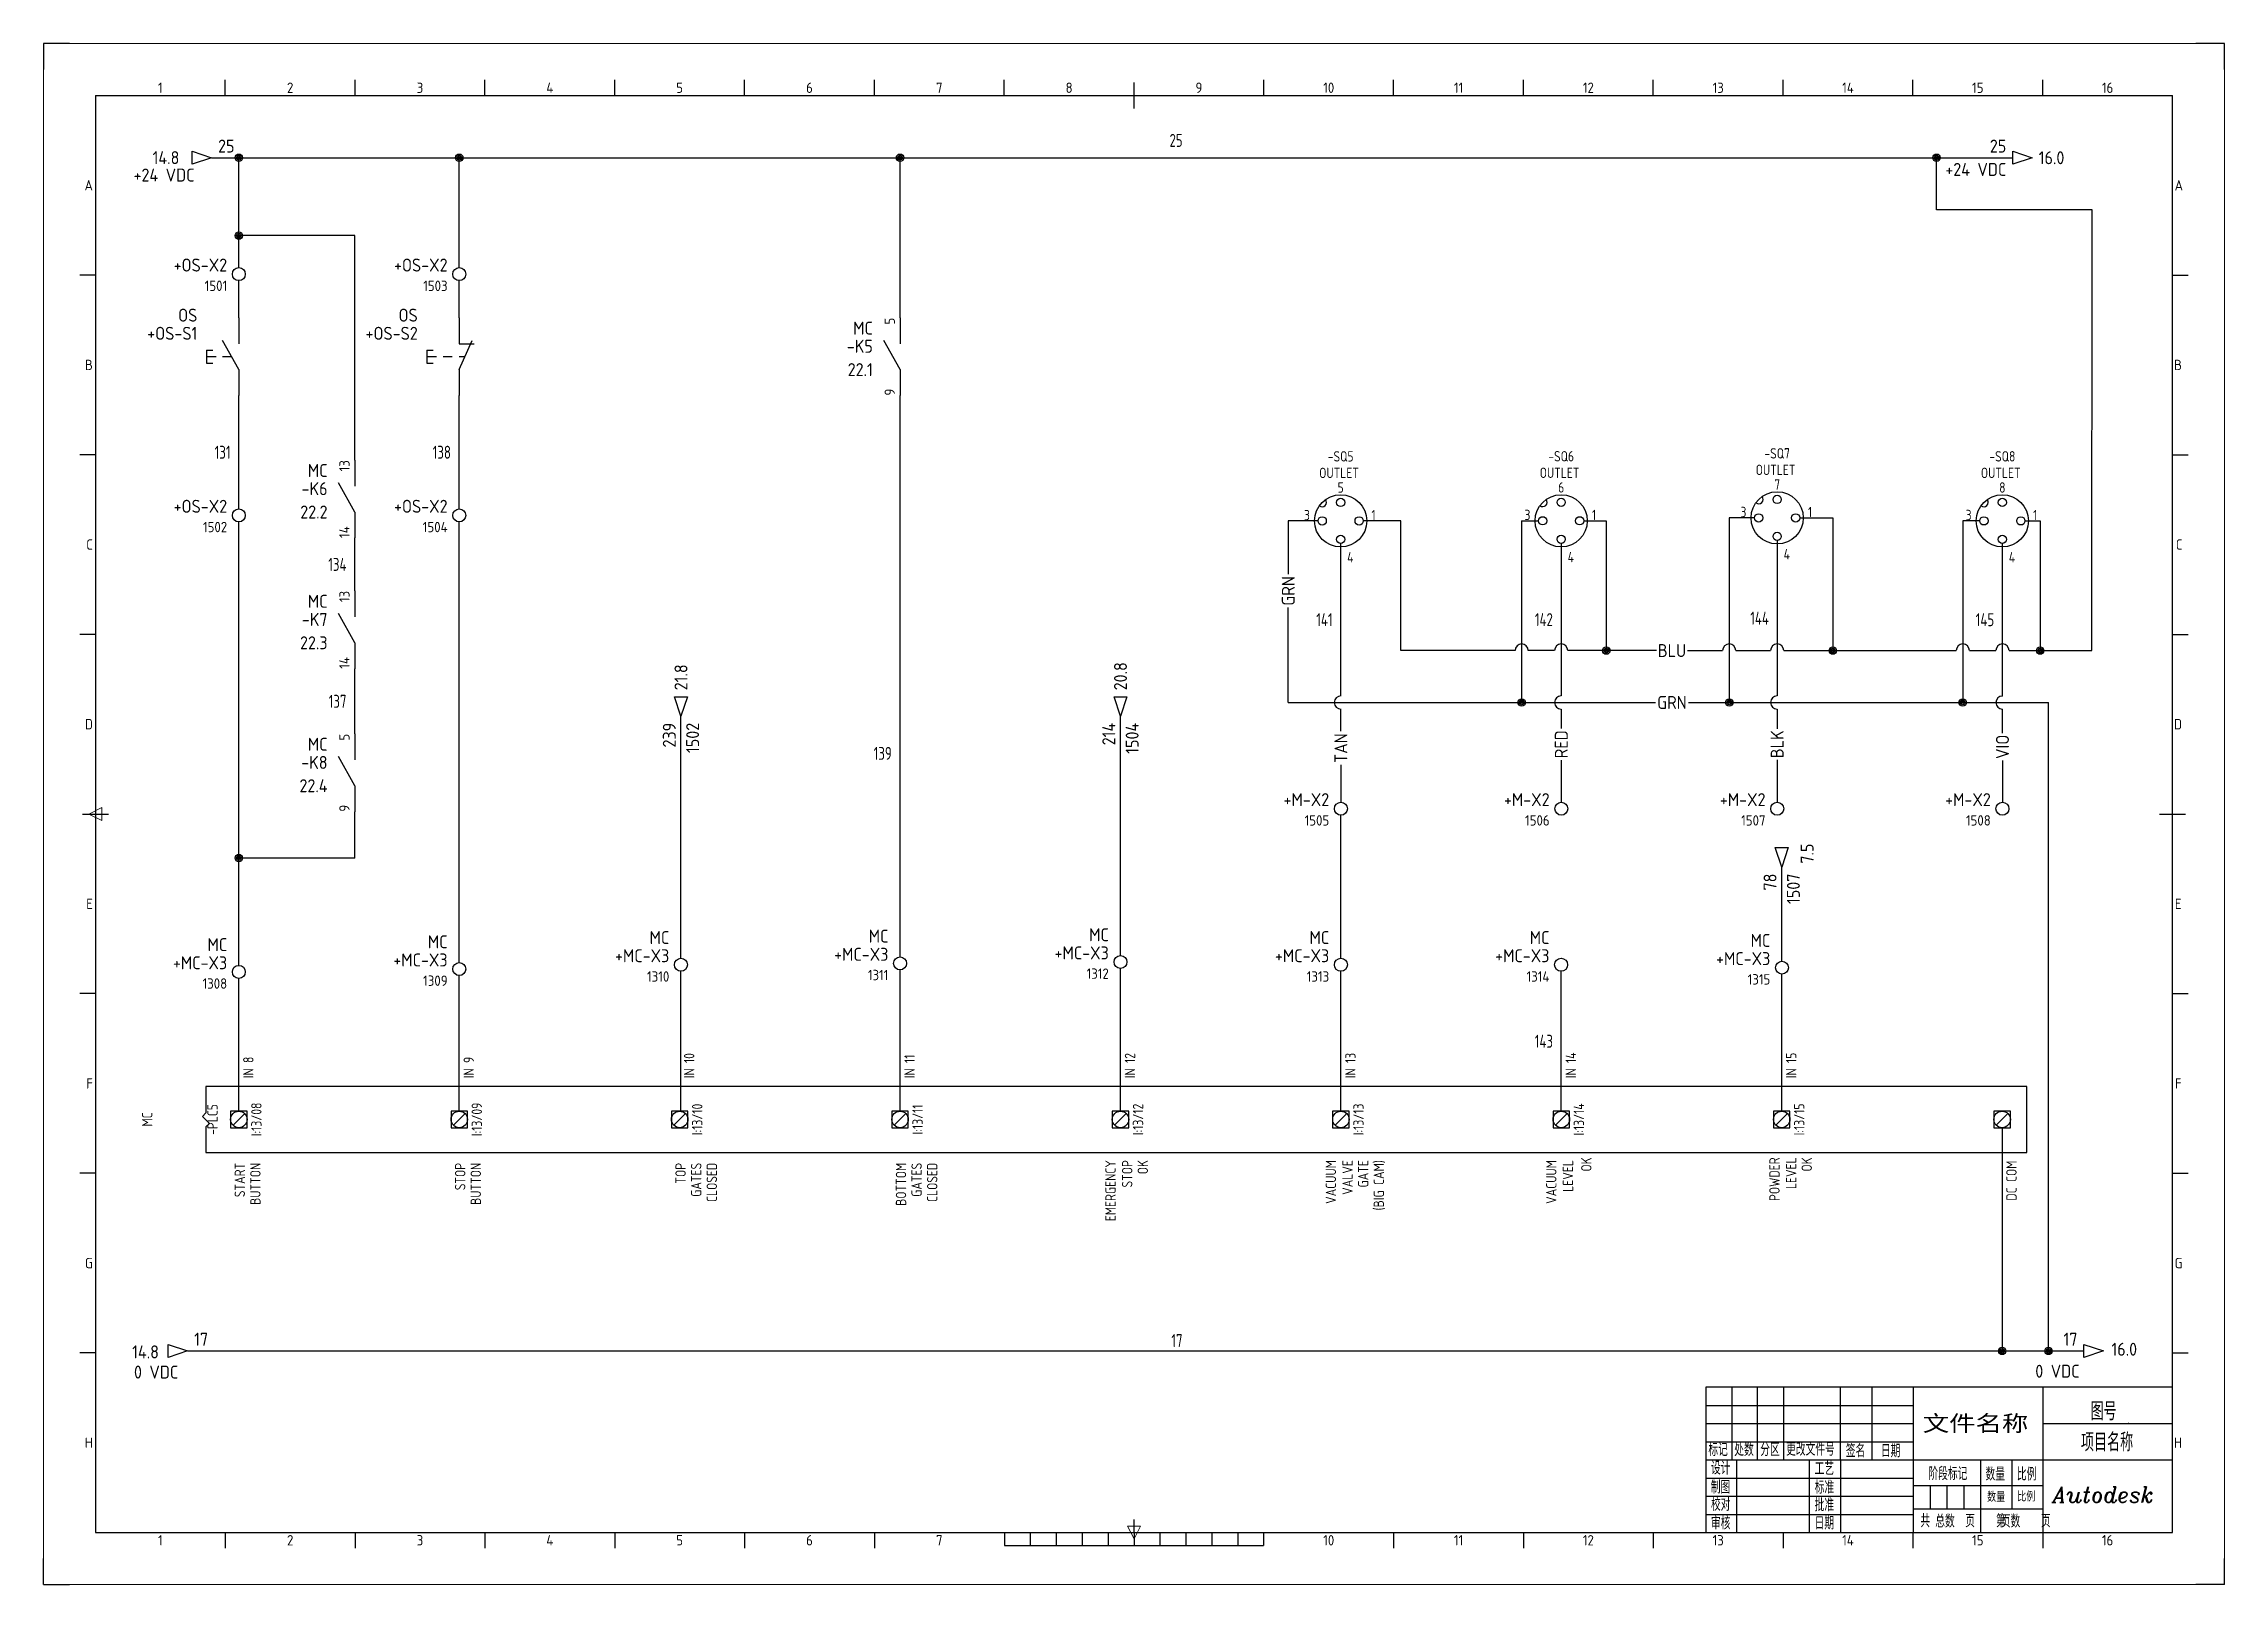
# Model space of a CAD drawing. Header units: millimetres. Extents: x 0 to 841, y 0 to 594.
import ezdxf
from ezdxf.enums import TextEntityAlignment as Align

# ---------------------------------------------------------------- set-up
doc = ezdxf.new("R2010")
doc.units = ezdxf.units.MM
doc.header["$LTSCALE"] = 12
for name, color, linetype in [('AE_BOR', 1, 'Continuous'), ('BLK_0.5mm^2', 7, 'Continuous'), ('BLU_1.0mm^2', 5, 'Continuous'), ('BLU_1.5mm^2', 5, 'Continuous'), ('DESC', 150, 'Continuous'), ('GRN_2.5mm^2', 3, 'Continuous'), ('GRY_0.5mm^2', 9, 'Continuous'), ('LOC', 8, 'Continuous'), ('MISC', 7, 'Continuous'), ('RED_0.5mm^2', 1, 'Continuous'), ('RED_2.5mm^2', 1, 'Continuous'), ('SYMS', 7, 'Continuous'), ('TAGS', 150, 'Continuous'), ('TAN_0.5mm^2', 31, 'Continuous'), ('TERMS', 123, 'Continuous'), ('VIO_0.5mm^2', 190, 'Continuous'), ('WIRENO', 72, 'Continuous'), ('WIREREF', 52, 'Continuous'), ('WIREREF_DEST', 52, 'Continuous'), ('XREF', 7, 'Continuous'), ('XREFCHILD', 134, 'Continuous'), ('图框_外框线', 7, 'Continuous'), ('图框_标题栏属性', 1, 'Continuous'), ('图框_标题栏文字', 6, 'Continuous')]:
    doc.layers.add(name, color=color, linetype=linetype)
doc.styles.get("Standard").update_dxf_attribs({"font": 'txt.shx', "bigfont": 'gbcbig.shx'})
doc.styles.add('WD', font='romans.shx', dxfattribs={"bigfont": 'gbcbig.shx'})
doc.styles.add('WD_IEC', font='isocp2.shx', dxfattribs={"width": 0.9, "height": 4, "bigfont": 'gbcbig.shx'})
doc.styles.add('工程字', font='gbenor.shx', dxfattribs={"bigfont": 'gbcbig.shx'})

# ---------------------------------------------------------------- blocks, each defined once
blk = doc.blocks.new('gb_a1')
for p, q in [((20, 574), (20, 20)), ((20, 574), (821, 574)), ((821, 20), (821, 574)), ((20, 20), (821, 20))]:
    blk.add_line(p, q)
at = {"layer": 'AE_BOR', "lineweight": 30}
for p, q in [((10, 594), (0, 594)), ((0, 594), (0, 584)), ((841, 594), (830, 594)), ((841, 584), (841, 594)), ((0, 0), (0, 10)), ((841, 0), (841, 10)), ((0, 0), (10, 0)), ((841, 0), (830, 0))]:
    blk.add_line(p, q, dxfattribs=at)
at = {"layer": 'AE_BOR', "color": 1, "lineweight": 15}
for p, q in [((0, 594), (841, 594)), ((0, 0), (0, 594)), ((841, 594), (841, 0)), ((17.5, 297), (22.5, 299.5)), ((22.5, 294.5), (17.5, 297)), ((22.5, 299.5), (22.5, 294.5)), ((420.5, 17.5), (418, 22.5)), ((418, 22.5), (423, 22.5)), ((423, 22.5), (420.5, 17.5)), ((841, 0), (0, 0))]:
    blk.add_line(p, q, dxfattribs=at)
at = {"layer": 'AE_BOR'}
for p, q in [((70.0625, 574), (70.0625, 580)), ((120.125, 574), (120.125, 580)), ((170.1875, 574), (170.1875, 580)), ((220.25, 574), (220.25, 580)), ((270.3125, 574), (270.3125, 580)), ((320.375, 574), (320.375, 580)), ((370.4375, 574), (370.4375, 580)), ((470.5625, 574), (470.5625, 580)), ((520.625, 574), (520.625, 580)), ((570.6875, 574), (570.6875, 580)), ((620.75, 574), (620.75, 580)), ((670.8125, 574), (670.8125, 580)), ((720.875, 574), (720.875, 580)), ((770.9375, 574), (770.9375, 580)), ((20, 504.75), (14, 504.75)), ((821, 504.75), (827, 504.75)), ((20, 435.5), (14, 435.5)), ((821, 435.5), (827, 435.5)), ((20, 366.25), (14, 366.25)), ((821, 366.25), (827, 366.25)), ((20, 227.75), (14, 227.75)), ((821, 227.75), (827, 227.75)), ((20, 158.5), (14, 158.5)), ((821, 158.5), (827, 158.5)), ((20, 89.25), (14, 89.25)), ((821, 89.25), (827, 89.25)), ((70.0625, 20), (70.0625, 14)), ((120.125, 20), (120.125, 14)), ((170.1875, 20), (170.1875, 14)), ((220.25, 20), (220.25, 14)), ((270.3125, 20), (270.3125, 14)), ((320.375, 20), (320.375, 14)), ((520.625, 20), (520.625, 14)), ((570.6875, 20), (570.6875, 14)), ((620.75, 20), (620.75, 14)), ((670.8125, 20), (670.8125, 14)), ((720.875, 20), (720.875, 14)), ((770.9375, 20), (770.9375, 14))]:
    blk.add_line(p, q, dxfattribs=at)
at = {"layer": 'AE_BOR', "color": 2, "lineweight": 30}
for p, q in [((420.5, 574), (420.5, 579)), ((420.5, 569), (420.5, 574)), ((15, 297), (25, 297)), ((816, 297), (826, 297)), ((370.5, 20), (370.5, 15)), ((380.5, 20), (380.5, 15)), ((390.5, 20), (390.5, 15)), ((400.5, 20), (400.5, 15)), ((410.5, 20), (410.5, 15)), ((420.5, 20), (420.5, 25)), ((420.5, 20), (420.5, 15)), ((430.5, 20), (430.5, 15)), ((440.5, 20), (440.5, 15)), ((450.5, 20), (450.5, 15)), ((460.5, 20), (460.5, 15)), ((470.5, 20), (470.5, 15)), ((370.5, 15), (470.5, 15))]:
    blk.add_line(p, q, dxfattribs=at)
at = {"layer": 'AE_BOR', "style": 'WD_IEC'}
for s, p in [('1', (45.03125, 575)), ('2', (95.09375, 575)), ('3', (145.15625, 575)), ('4', (195.21875, 575)), ('5', (245.28125, 575)), ('6', (295.34375, 575)), ('7', (345.40625, 575)), ('8', (395.46875, 575)), ('9', (445.53125, 575)), ('10', (495.59375, 575)), ('11', (545.65625, 575)), ('12', (595.71875, 575)), ('13', (645.78125, 575)), ('14', (695.84375, 575)), ('15', (745.90625, 575)), ('16', (795.96875, 575)), ('1', (45.03125, 15)), ('2', (95.09375, 15)), ('3', (145.15625, 15)), ('4', (195.21875, 15)), ('5', (245.28125, 15)), ('6', (295.34375, 15)), ('7', (345.40625, 15)), ('10', (495.59375, 15)), ('11', (545.65625, 15)), ('12', (595.71875, 15)), ('13', (645.78125, 15)), ('14', (695.84375, 15)), ('15', (745.90625, 15)), ('16', (795.96875, 15))]:
    blk.add_text(s, height=4, dxfattribs=at).set_placement(p, align=Align.CENTER)
for s, p in [('A', (19, 539.375)), ('A', (825.04762, 539.375)), ('B', (19, 470.125)), ('B', (824.66667, 470.125)), ('C', (19, 400.875)), ('C', (824.85714, 400.875)), ('D', (19, 331.625)), ('D', (824.66667, 331.625)), ('E', (19, 262.375)), ('E', (824.47619, 262.375)), ('F', (19, 193.125)), ('F', (824.47619, 193.125)), ('G', (19, 123.875)), ('G', (824.85714, 123.875)), ('H', (19, 54.625)), ('H', (824.66667, 54.625))]:
    blk.add_text(s, height=4, dxfattribs=at).set_placement(p, align=Align.MIDDLE_RIGHT)
blk = doc.blocks.new('PLCIO_51B4')
at = {"layer": 'SYMS', "ltscale": 25}
for p, q in [((-12.7, 12.7), (-12.7, 2.54)), ((689.53, 12.7), (-12.7, 12.7)), ((689.53, -12.7), (689.53, 12.7)), ((-12.7, 2.54), (-14.05, 1.19)), ((-14.05, 1.19), (-11.35, -1.5)), ((-11.35, -1.5), (-12.7, -2.85)), ((-12.7, -2.85), (-12.7, -12.7)), ((-12.7, -12.7), (689.53, -12.7))]:
    blk.add_line(p, q, dxfattribs=at)
at = {"layer": 'SYMS'}
for p, q in [((-3.18, 3.17), (-3.18, -3.18)), ((3.17, 3.17), (-3.18, 3.17)), ((-3.18, 3.17), (-3.18, -3.18)), ((3.17, 3.17), (-3.18, 3.17)), ((-2.25, -2.25), (2.25, 2.25)), ((3.17, -3.18), (3.17, 3.17)), ((3.17, -3.18), (3.17, 3.17)), ((81.83, 3.17), (81.83, -3.18)), ((88.17, 3.17), (81.83, 3.17)), ((81.83, 3.17), (81.83, -3.18)), ((88.17, 3.17), (81.83, 3.17)), ((82.75, -2.25), (87.25, 2.25)), ((88.17, -3.18), (88.17, 3.17)), ((88.17, -3.18), (88.17, 3.17)), ((166.82, 3.17), (166.82, -3.18)), ((173.18, 3.17), (166.82, 3.17)), ((166.82, 3.17), (166.82, -3.18)), ((173.18, 3.17), (166.82, 3.17)), ((167.75, -2.25), (172.25, 2.25)), ((173.18, -3.18), (173.18, 3.17)), ((173.18, -3.18), (173.18, 3.17)), ((251.82, 3.17), (251.82, -3.18)), ((258.18, 3.17), (251.82, 3.17)), ((251.82, 3.17), (251.82, -3.18)), ((258.18, 3.17), (251.82, 3.17)), ((252.75, -2.25), (257.25, 2.25)), ((258.18, -3.18), (258.18, 3.17)), ((258.18, -3.18), (258.18, 3.17)), ((336.82, 3.17), (336.82, -3.18)), ((343.18, 3.17), (336.82, 3.17)), ((336.82, 3.17), (336.82, -3.18)), ((343.18, 3.17), (336.82, 3.17)), ((337.75, -2.25), (342.25, 2.25)), ((343.18, -3.18), (343.18, 3.17)), ((343.18, -3.18), (343.18, 3.17)), ((421.82, 3.17), (421.82, -3.18)), ((428.18, 3.17), (421.82, 3.17)), ((421.82, 3.17), (421.82, -3.18)), ((428.18, 3.17), (421.82, 3.17)), ((422.75, -2.25), (427.25, 2.25)), ((428.18, -3.18), (428.18, 3.17)), ((428.18, -3.18), (428.18, 3.17)), ((506.82, 3.17), (506.82, -3.18)), ((513.17, 3.17), (506.82, 3.17)), ((506.82, 3.17), (506.82, -3.18)), ((513.17, 3.17), (506.82, 3.17)), ((507.75, -2.25), (512.25, 2.25)), ((513.17, -3.18), (513.17, 3.17)), ((513.17, -3.18), (513.17, 3.17)), ((591.83, 3.17), (591.83, -3.18)), ((598.17, 3.17), (591.83, 3.17)), ((591.83, 3.17), (591.83, -3.18)), ((598.17, 3.17), (591.83, 3.17)), ((592.75, -2.25), (597.25, 2.25)), ((598.17, -3.18), (598.17, 3.17)), ((598.17, -3.18), (598.17, 3.17)), ((676.83, 3.17), (676.83, -3.18)), ((683.17, 3.17), (676.83, 3.17)), ((677.75, -2.25), (682.25, 2.25)), ((683.17, -3.18), (683.17, 3.17)), ((-3.18, -3.18), (3.17, -3.18)), ((-3.18, -3.18), (3.17, -3.18)), ((81.83, -3.18), (88.17, -3.18)), ((81.83, -3.18), (88.17, -3.18)), ((166.82, -3.18), (173.18, -3.18)), ((166.82, -3.18), (173.18, -3.18)), ((251.82, -3.18), (258.18, -3.18)), ((251.82, -3.18), (258.18, -3.18)), ((336.82, -3.18), (343.18, -3.18)), ((336.82, -3.18), (343.18, -3.18)), ((421.82, -3.18), (428.18, -3.18)), ((421.82, -3.18), (428.18, -3.18)), ((506.82, -3.18), (513.17, -3.18)), ((506.82, -3.18), (513.17, -3.18)), ((591.83, -3.18), (598.17, -3.18)), ((591.83, -3.18), (598.17, -3.18)), ((676.83, -3.18), (683.17, -3.18))]:
    blk.add_line(p, q, dxfattribs=at)
for centre in [(0, 0), (85, 0), (170, 0), (255, 0), (340, 0), (425, 0), (510, 0), (595, 0), (680, 0)]:
    blk.add_circle(centre, 3.17, dxfattribs=at)
at = {"ltscale": 25, "style": 'WD_IEC', "width": 0.8}
blk.add_attdef('LOC', text='', height=3.17, rotation=90, dxfattribs=at).set_placement((-33.34, 0), align=Align.CENTER)
at = {"ltscale": 25, "style": 'WD_IEC'}
blk.add_attdef('TAG_1', text='', height=3.17, rotation=90, dxfattribs=at).set_placement((-8.17, 0), align=Align.CENTER)
at = {"layer": 'SYMS', "style": 'WD_IEC', "width": 0.9}
for tag, p in [('TERMDESC09', (1.65, 15.88)), ('TERMDESC10', (86.65, 15.88)), ('TERMDESC11', (171.65, 15.88)), ('TERMDESC12', (256.65, 15.88)), ('TERMDESC13', (341.65, 15.88)), ('TERMDESC14', (426.65, 15.88)), ('TERMDESC15', (511.65, 15.88)), ('TERMDESC16', (596.65, 15.88))]:
    blk.add_attdef(tag, text='', height=3.17, rotation=90, dxfattribs=at).set_placement(p, align=Align.TOP_LEFT)
for tag, p in [('TERM09', (-4.76, 0)), ('TERM10', (80.24, 0)), ('TERM11', (165.24, 0)), ('TERM12', (250.24, 0)), ('TERM13', (335.24, 0)), ('TERM14', (420.24, 0)), ('TERM15', (505.24, 0)), ('TERM16', (590.24, 0)), ('TERM17', (675.24, 0))]:
    blk.add_attdef(tag, text='', height=3.17, rotation=90, dxfattribs=at).set_placement(p, align=Align.CENTER)
at = {"layer": 'SYMS', "style": 'WD_IEC', "flags": 1}
for tag, p in [('X2TERM09', (0, 3.17)), ('X2TERM10', (85, 3.17)), ('X2TERM11', (170, 3.17)), ('X2TERM12', (255, 3.17)), ('X2TERM13', (340, 3.17)), ('X2TERM14', (425, 3.17)), ('X2TERM15', (510, 3.17)), ('X2TERM16', (595, 3.17)), ('X8TERM17', (680, -3.18))]:
    blk.add_attdef(tag, text='', height=0.254, rotation=90, dxfattribs=at).set_placement(p, align=Align.RIGHT)
at = {"layer": 'SYMS', "style": 'WD_IEC'}
for tag, p in [('TAGA09', (4.76, 0)), ('TAGA10', (89.76, 0)), ('TAGA11', (174.76, 0)), ('TAGA12', (259.76, 0)), ('TAGA13', (344.76, 0)), ('TAGA14', (429.76, 0)), ('TAGA15', (514.76, 0)), ('TAGA16', (599.76, 0))]:
    blk.add_attdef(tag, text='', height=3.17, rotation=90, dxfattribs=at).set_placement(p, align=Align.TOP_CENTER)
at = {"layer": 'SYMS', "style": 'WD_IEC', "width": 0.9}
blk.add_attdef('TERMDESC17', text='', height=3.17, rotation=90, dxfattribs=at).set_placement((681.59, -15.88), align=Align.TOP_RIGHT)
for tag, p in [('DESCA09', (-2.38, -29.37)), ('DESCB09', (1.59, -29.37)), ('DESCC09', (5.56, -29.37)), ('DESCD09', (9.52, -29.37)), ('DESCE09', (13.49, -29.37)), ('DESCA10', (82.62, -29.37)), ('DESCB10', (86.59, -29.37)), ('DESCC10', (90.56, -29.37)), ('DESCD10', (94.53, -29.37)), ('DESCE10', (98.49, -29.37)), ('DESCA11', (167.62, -29.37)), ('DESCB11', (171.59, -29.37)), ('DESCC11', (175.56, -29.37)), ('DESCD11', (179.53, -29.37)), ('DESCE11', (183.49, -29.37)), ('DESCA12', (252.62, -29.37)), ('DESCB12', (256.59, -29.37)), ('DESCC12', (260.56, -29.37)), ('DESCD12', (264.53, -29.37)), ('DESCE12', (268.49, -29.37)), ('DESCA13', (337.62, -29.37)), ('DESCB13', (341.59, -29.37)), ('DESCC13', (345.56, -29.37)), ('DESCD13', (349.53, -29.37)), ('DESCE13', (353.49, -29.37)), ('DESCA14', (422.62, -29.37)), ('DESCB14', (426.59, -29.37)), ('DESCC14', (430.56, -29.37)), ('DESCD14', (434.53, -29.37)), ('DESCE14', (438.49, -29.37)), ('DESCA15', (507.62, -29.37)), ('DESCB15', (511.59, -29.37)), ('DESCC15', (515.56, -29.37)), ('DESCD15', (519.53, -29.37)), ('DESCE15', (523.49, -29.37)), ('DESCA16', (592.62, -29.37)), ('DESCB16', (596.59, -29.37)), ('DESCC16', (600.56, -29.37)), ('DESCD16', (604.53, -29.37)), ('DESCE16', (608.49, -29.37))]:
    blk.add_attdef(tag, text='', height=3.17, rotation=90, dxfattribs=at).set_placement(p, align=Align.RIGHT)
blk = doc.blocks.new('HSQ1_PROXPLUG')
at = {"ltscale": 4}
for centre, radius in [((0, -0.19), 5.03), ((-3.56, -0.19), 0.795), ((0, 3.37), 0.795), ((3.56, -0.19), 0.795), ((0, -3.75), 0.795)]:
    blk.add_circle(centre, radius, dxfattribs=at)
blk.add_arc((-3.56, 3.37), 0.836, 229.7677, 40.2323, dxfattribs=at)
at = {"ltscale": 4, "style": 'WD_IEC'}
blk.add_attdef('TAG1', text='', height=2, dxfattribs=at).set_placement((0, 11.25), align=Align.CENTER)
for tag, p in [('DESC1', (-0.31, 9.06)), ('DESC2', (0, 6.25))]:
    blk.add_attdef(tag, text='', height=2, dxfattribs=at).set_placement(p, align=Align.MIDDLE_CENTER)
blk.add_attdef('TERM02', text='', height=1.5, dxfattribs=at).set_placement((-5.94, 0.94), align=Align.MIDDLE_RIGHT)
at = {"ltscale": 4, "style": 'WD_IEC', "flags": 1}
for tag in ['FAMILY', 'CAT', 'ASSYCODE', 'MFG']:
    blk.add_attdef(tag, (0, 0), '', height=0.01, dxfattribs=at)
at = {"ltscale": 4, "style": 'WD_IEC'}
for tag, p in [('TERM01', (5.94, 0.94)), ('TERM03', (1.25, -7.19))]:
    blk.add_attdef(tag, text='', height=1.5, dxfattribs=at).set_placement(p, align=Align.MIDDLE_LEFT)
at = {"style": 'WD_IEC', "flags": 1}
for tag, p in [('X4TERM02', (-4.35, -0.19)), ('X1TERM01', (4.35, -0.19)), ('X8TERM03', (0, -4.54))]:
    blk.add_attdef(tag, p, '', height=0.0025, dxfattribs=at)
blk = doc.blocks.new('HA1D2')
blk.add_lwpolyline([(0, 0), (-1.25, 3.75), (1.25, 3.75)], close=True)
at = {"style": 'WD_IEC'}
blk.add_attdef('XREF', text='', height=2.5, rotation=90, dxfattribs=at).set_placement((0, 5), align=Align.MIDDLE_LEFT)
at = {"style": 'WD_IEC', "flags": 1}
blk.add_attdef('SIGCODE', text='', height=1, dxfattribs=at).set_placement((-2.5, 1.8), align=Align.RIGHT)
blk.add_attdef('X8TERM01', (0, 0), '', height=0.32, dxfattribs=at)
at = {"style": 'WD_IEC', "flags": 8}
blk.add_attdef('WIRENO', text='', height=2.5, rotation=90, dxfattribs=at).set_placement((-1, -1.25), align=Align.RIGHT)
at = {"style": 'WD_IEC'}
blk.add_attdef('DESC1', text='', height=2.5, rotation=90, dxfattribs=at).set_placement((1, -1.25), align=Align.TOP_RIGHT)
blk = doc.blocks.new('VT0_LGENERIC')
at = {"style": 'WD_IEC'}
blk.add_attdef('COLOR', text='', height=2.5, rotation=90, dxfattribs=at).set_placement((0, 0), align=Align.MIDDLE_CENTER)
at = {"style": 'WD_IEC', "flags": 1}
for tag, p, height in [('X2TERM01', (0, 4), 0.16), ('X2_TINY_DOT_DONT_REMOVE', (0, 4), 0.0001), ('X8TERM01', (0, -4), 0.16), ('X8_TINY_DOT_DONT_REMOVE', (0, -4), 0.0001)]:
    blk.add_attdef(tag, p, '', height=height, rotation=90, dxfattribs=at)
blk = doc.blocks.new('HT0_LGENERIC')
at = {"style": 'WD_IEC'}
blk.add_attdef('COLOR', text='', height=2.5, dxfattribs=at).set_placement((0, 0), align=Align.MIDDLE_CENTER)
at = {"style": 'WD_IEC', "flags": 1}
for tag, p, height in [('X4_TINY_DOT_DONT_REMOVE', (-2.5, 0), 0.002), ('X4TERM01', (-2.5, 0), 0.2), ('X1_TINY_DOT_DONT_REMOVE', (2.5, 0), 0.002), ('X1TERM01', (2.5, 0), 0.2)]:
    blk.add_attdef(tag, p, '', height=height, dxfattribs=at)
blk = doc.blocks.new('HA1S1')
blk.add_lwpolyline([(0, 1.25), (3.75, 0), (0, -1.25)], close=True)
at = {"style": 'WD_IEC'}
for tag, height, flags, p in [('WIRENO', 2.5, 8, (-1.25, 1)), ('SIGCODE', 1, 1, (5, 1.8))]:
    blk.add_attdef(tag, text='', height=height, dxfattribs=dict(at, flags=flags)).set_placement(p, align=Align.RIGHT)
at = {"style": 'WD_IEC', "flags": 1}
blk.add_attdef('X4TERM01', (0, 0), '', height=0.32, dxfattribs=at)
at = {"style": 'WD_IEC'}
blk.add_attdef('XREF', text='', height=2.5, dxfattribs=at).set_placement((5, 0), align=Align.MIDDLE_LEFT)
blk.add_attdef('DESC1', text='', height=2.5, dxfattribs=at).set_placement((-1.25, -1), align=Align.TOP_RIGHT)
blk = doc.blocks.new('VPB12')
for p, q in [((0, 7.5), (0, 2.5)), ((-6.25, 1.25), (-6.25, -1.25)), ((-6.25, 1.25), (-5, 1.25)), ((-6.25, 0), (-4.38, 0)), ((-3.12, 0), (-1.39, 0)), ((0, -2.5), (2.5, 3.12)), ((0, 2.5), (2.87, 2.5)), ((0, 0), (1.11, 0)), ((-6.25, -1.25), (-5, -1.25)), ((0, -2.5), (0, -7.5))]:
    blk.add_line(p, q)
at = {"style": 'WD_IEC'}
for tag, p in [('INST', (-8, 10.25)), ('LOC', (-8, 6.75)), ('TAG1', (-8, 3.25)), ('DESC1', (-8, -10.35)), ('DESC2', (-8, -13.85)), ('DESC3', (-8, -17.35))]:
    blk.add_attdef(tag, text='', height=2.5, dxfattribs=at).set_placement(p, align=Align.RIGHT)
blk.add_attdef('TERM01', text='', height=2, rotation=90, dxfattribs=at).set_placement((-1, 7.5), align=Align.RIGHT)
at = {"style": 'WD_IEC', "flags": 1}
for tag, p, height in [('X2TERM01', (0, 7.5), 0.32), ('CONTACT', (0.5, 4.5), 1), ('X1LINK', (1.5, 0), 0.32), ('ASSYCODE', (1, -4), 1), ('X8TERM02', (0, -7.5), 0.32), ('FAMILY', (1, -5.5), 1), ('CATDESC', (1, -7), 1)]:
    blk.add_attdef(tag, p, '', height=height, dxfattribs=at)
at = {"style": 'WD_IEC', "flags": 9}
for tag, p in [('MFG', (-8.5, -0.25)), ('CAT', (-8.5, -2.75))]:
    blk.add_attdef(tag, text='', height=1.5, dxfattribs=at).set_placement(p, align=Align.RIGHT)
at = {"style": 'WD_IEC'}
blk.add_attdef('TERM02', (-1, -7.5), '', height=2, rotation=90, dxfattribs=at)
at = {"lineweight": 15, "style": 'WD_IEC'}
blk.add_attdef('XREF', text='', height=2.5, dxfattribs=at).set_placement((-8, -6.35), align=Align.RIGHT)
blk = doc.blocks.new('VPB11')
for p, q in [((0, 7.5), (0, 2.5)), ((-6.25, 1.25), (-6.25, -1.25)), ((-6.25, 1.25), (-5, 1.25)), ((-6.25, 0), (-4.375, 0)), ((0, -2.5), (-3.125, 3.125)), ((-3.125, 0), (-1.389, 0)), ((-6.25, -1.25), (-5, -1.25)), ((0, -2.5), (0, -7.5))]:
    blk.add_line(p, q)
at = {"style": 'WD_IEC'}
for tag, p in [('INST', (-8, 10.25)), ('LOC', (-8, 6.75)), ('TAG1', (-8, 3.25)), ('DESC1', (-8, -10.35)), ('DESC2', (-8, -13.85)), ('DESC3', (-8, -17.35))]:
    blk.add_attdef(tag, text='', height=2.5, dxfattribs=at).set_placement(p, align=Align.RIGHT)
blk.add_attdef('TERM01', text='', height=2, rotation=90, dxfattribs=at).set_placement((-1, 7.5), align=Align.RIGHT)
at = {"style": 'WD_IEC', "flags": 1}
for tag, p, height in [('X2TERM01', (0, 7.5), 0.32), ('CONTACT', (0.5, 4.5), 1), ('X1LINK', (0, 0), 0.32), ('ASSYCODE', (1, -4), 1), ('X8TERM02', (0, -7.5), 0.32), ('FAMILY', (1, -5.5), 1), ('CATDESC', (1, -7), 1)]:
    blk.add_attdef(tag, p, '', height=height, dxfattribs=at)
at = {"style": 'WD_IEC', "flags": 9}
for tag, p in [('MFG', (-8.5, -0.25)), ('CAT', (-8.5, -2.75))]:
    blk.add_attdef(tag, text='', height=1.5, dxfattribs=at).set_placement(p, align=Align.RIGHT)
at = {"style": 'WD_IEC'}
blk.add_attdef('TERM02', (-1, -7.5), '', height=2, rotation=90, dxfattribs=at)
at = {"lineweight": 15, "style": 'WD_IEC'}
blk.add_attdef('XREF', text='', height=2.5, dxfattribs=at).set_placement((-8, -6.35), align=Align.RIGHT)
blk = doc.blocks.new('VCR21')
for p, q in [((0, 7.5), (0, 2.5)), ((0, -2.5), (-3.125, 3.125)), ((0, -2.5), (0, -7.5))]:
    blk.add_line(p, q)
at = {"style": 'WD_IEC'}
for tag, p in [('INST', (-5.25, 7.75)), ('LOC', (-5.25, 4.25)), ('TAG2', (-5.25, 0.75)), ('XREF', (-5.25, -3.75)), ('DESC1', (-5.25, -7.6)), ('DESC3', (-5.25, -14.6)), ('DESC2', (-5.25, -11.1))]:
    blk.add_attdef(tag, text='', height=2.5, dxfattribs=at).set_placement(p, align=Align.RIGHT)
blk.add_attdef('TERM01', text='', height=2, rotation=90, dxfattribs=at).set_placement((-1, 7.5), align=Align.RIGHT)
at = {"style": 'WD_IEC', "flags": 1}
for tag, p, height in [('X2TERM01', (0, 7.5), 0.32), ('X4LINK', (-2, 0), 0.32), ('X1LINK', (-0.5, 0), 0.32), ('CONTACT', (4, -3.5), 1), ('FAMILY', (4, -5), 1), ('X8TERM02', (0, -7.5), 0.32)]:
    blk.add_attdef(tag, p, '', height=height, dxfattribs=at)
at = {"style": 'WD_IEC'}
blk.add_attdef('TERM02', (-1, -7.5), '', height=2, rotation=90, dxfattribs=at)
blk = doc.blocks.new('HA1D3')
blk.add_lwpolyline([(0, 0), (-3.75, -1.25), (-3.75, 1.25)], close=True)
at = {"style": 'WD_IEC'}
blk.add_attdef('XREF', text='', height=2.5, dxfattribs=at).set_placement((-5, 0), align=Align.MIDDLE_RIGHT)
at = {"style": 'WD_IEC', "flags": 1}
blk.add_attdef('SIGCODE', text='', height=1, dxfattribs=at).set_placement((-2.5, 1.8), align=Align.RIGHT)
at = {"style": 'WD_IEC'}
for tag, p, height, flags in [('X1TERM01', (0, 0), 0.32, 1), ('WIRENO', (1.25, 1), 2.5, 8)]:
    blk.add_attdef(tag, p, '', height=height, dxfattribs=dict(at, flags=flags))
blk.add_attdef('DESC1', text='', height=2.5, dxfattribs=at).set_placement((1.25, -1), align=Align.TOP_LEFT)
blk = doc.blocks.new('VT0002')
blk.add_circle((0, 0), 1.25)
at = {"style": 'WD_IEC'}
for tag, p in [('INST', (-2.25, 7.5)), ('LOC', (-2.25, 4))]:
    blk.add_attdef(tag, text='', height=2.5, dxfattribs=at).set_placement(p, align=Align.RIGHT)
at = {"style": 'WD_IEC', "flags": 1}
for tag, p, height in [('ASSYCODE', (2.75, 10.75), 1), ('CATDESC', (2.75, 9.25), 1), ('MFG', (2.75, 7.25), 1.5), ('CAT', (2.75, 4.75), 1.5), ('X4TERM01', (-1.25, 0), 0.32), ('X4PIN01', (-1.25, 1), 0.4), ('X4TERMDESC01', (-1.25, 0.5), 0.4), ('X2TERM01', (0, 1.25), 0.32), ('X2PIN01', (0, 2.25), 0.4), ('X2TERMDESC01', (0, 1.75), 0.4), ('X8PIN01', (0, -0.25), 0.4), ('X1TERM01', (1.25, 0), 0.32), ('X1PIN01', (1.25, 1), 0.4), ('X1TERMDESC01', (1.25, 0.5), 0.4), ('X8TERM01', (0, -1.25), 0.32), ('X8TERMDESC01', (0, -0.75), 0.4), ('STRIPSEQ', (0, -3), 0.4), ('LINKTERM', (0, -2), 0.4)]:
    blk.add_attdef(tag, p, '', height=height, dxfattribs=at)
at = {"style": 'WD_IEC', "flags": 8}
for tag, height, p in [('TAGSTRIP', 2.5, (-2.25, 0.5)), ('TERM01', 2, (-2.25, -3.25))]:
    blk.add_attdef(tag, text='', height=height, dxfattribs=at).set_placement(p, align=Align.RIGHT)
blk = doc.blocks.new('WD_WNH')
at = {"linetype": 'Continuous', "style": 'WD_IEC', "width": 0.8}
blk.add_attdef('WIRENO', text='', height=2.5, dxfattribs=at).set_placement((0, 0.75), align=Align.CENTER)
at = {"style": 'WD_IEC', "flags": 1}
for tag, p in [('W08USER', (0, 0.375)), ('W04USER', (0, 0.875)), ('W05USER', (0, 0.75)), ('W09USER', (0, 0.25)), ('W03USER', (0, 1)), ('W06USER', (0, 0.625)), ('W07USER', (0, 0.5)), ('W02USER', (0, 1.125)), ('W01USER', (0, 1.25)), ('W10USER', (0, 0.125))]:
    blk.add_attdef(tag, text='', height=0.08, dxfattribs=at).set_placement(p, align=Align.CENTER)
blk = doc.blocks.new('WD_WNV')
at = {"linetype": 'Continuous', "style": 'WD_IEC', "width": 0.8}
blk.add_attdef('WIRENO', text='', height=2.5, dxfattribs=at).set_placement((-1.6, 0), align=Align.MIDDLE_RIGHT)
at = {"style": 'WD_IEC', "flags": 1}
for tag, p in [('W08USER', (-1, 0.375)), ('W04USER', (-1, 0.875)), ('W05USER', (-1, 0.75)), ('W09USER', (-1, 0.25)), ('W03USER', (-1, 1)), ('W06USER', (-1, 0.625)), ('W07USER', (-1, 0.5)), ('W02USER', (-1, 1.125)), ('W01USER', (-1, 1.25)), ('W10USER', (-1, 0.125))]:
    blk.add_attdef(tag, text='', height=0.08, dxfattribs=at).set_placement(p, align=Align.CENTER)
blk = doc.blocks.new('CorpLogoBlock')
at = {"insert": (-46.09, 17.54), "char_height": 6, "width": 37.2055, "attachment_point": 1, "style": '工程字'}
blk.add_mtext('{\\Fitalic|c0;Autodesk}', dxfattribs=at)
blk = doc.blocks.new('GB_TitleBlock')
at = {"lineweight": -3}
for p, q in [((-50, 42), (0, 42)), ((-50, 28), (0, 28))]:
    blk.add_line(p, q, dxfattribs=at)
blk.add_point((-16.99, 42), dxfattribs=at)
at = {"layer": '图框_外框线'}
for p, q in [((-170, 56), (-170, 28)), ((-160, 28), (-160, 56)), ((-150, 56), (-150, 28)), ((-128, 28), (-128, 56)), ((-116, 56), (-116, 28)), ((-100, 56), (-100, 0)), ((-50, 56), (-50, 0)), ((-180, 49), (-100, 49)), ((-180, 42), (-100, 42)), ((-180, 35), (-100, 35)), ((-180, 28), (-50, 28)), ((-168, 0), (-168, 28)), ((-140, 0), (-140, 28)), ((-128, 28), (-128, 0)), ((-74, 28), (-74, 0)), ((-62, 28), (-62, 9)), ((-180, 21), (-100, 21)), ((-50, 18), (-100, 18)), ((-93.5, 18), (-93.5, 9)), ((-87, 18), (-87, 9)), ((-80.5, 18), (-80.5, 9)), ((-180, 14), (-100, 14)), ((-50, 9), (-100, 9)), ((-180, 7), (-100, 7))]:
    blk.add_line(p, q, dxfattribs=at)
blk.add_lwpolyline([(0, 56), (-180, 56), (-180, 0), (0, 0), (0, 56)], dxfattribs=at)
at = {"style": 'WD', "flags": 1}
blk.add_attdef('WD_TB', (-168.38, 50.46), '', height=2, dxfattribs=at)
at = {"layer": '图框_标题栏属性', "style": '工程字'}
for tag, p in [('REV3', (-179.58, 50.91)), ('REV2', (-179.43, 43.49)), ('REV1', (-179.43, 36.77))]:
    blk.add_attdef(tag, p, '', height=3, dxfattribs=at)
for tag, height, width, p, p2 in [('REV3DET', 3, 13.288798, (-148.76, 50.77), (-130.49, 50.77)), ('BY3', 3, 6.930672, (-126.95, 50.77), (-117.42, 50.77)), ('RD3', 3, 9.096075, (-114.66, 50.77), (-102.16, 50.77)), ('REV2DET', 3, 1.39216, (-148.76, 43.77), (-130.49, 43.77)), ('BY2', 3, 6.930672, (-126.95, 43.77), (-117.42, 43.77)), ('RD2', 3, 9.096075, (-114.66, 43.77), (-102.16, 43.77)), ('文件名称', 7, 2.04191, (-96.3, 38.33), (-55.63, 38.33)), ('REV1DET', 3, 13.288798, (-148.76, 36.77), (-130.49, 36.77)), ('BY1', 3, 6.930672, (-126.95, 36.77), (-117.42, 36.77)), ('RD1', 3, 9.096075, (-114.66, 36.77), (-102.16, 36.77))]:
    blk.add_attdef(tag, text='', height=height, dxfattribs=dict(at, width=width)).set_placement(p, p2, align=Align.FIT)
for tag, p in [('图号', (-26.57, 46.93)), ('项目名称', (-25.25, 35.16))]:
    blk.add_attdef(tag, text='', height=7, dxfattribs=at).set_placement(p, align=Align.MIDDLE)
at = {"layer": '图框_标题栏属性', "lineweight": -3}
for tag, p in [('设计', (-163.59, 22.3)), ('工艺', (-123.59, 22.3)), ('制图', (-163.59, 15.3)), ('标准', (-123.59, 15.3)), ('校对', (-163.59, 8.3)), ('批准', (-123.59, 8.3)), ('审核', (-163.59, 1.3)), ('日期', (-123.59, 1.3))]:
    blk.add_attdef(tag, p, '', height=5, dxfattribs=at)
at = {"layer": '图框_标题栏属性', "style": '工程字'}
for tag, height, p in [('数量', 3.5, (-68.02, 13.58)), ('比例', 3.5, (-56.4, 13.74)), ('总数', 5, (-87.74, 4.36)), ('页数', 5, (-62.45, 4.36))]:
    blk.add_attdef(tag, text='', height=height, dxfattribs=at).set_placement(p, align=Align.MIDDLE_CENTER)
at = {"layer": '图框_标题栏文字', "style": '工程字'}
for s, p in [('标记', (-179, 29.44)), ('处数', (-169, 29.44)), ('分区', (-159, 29.44)), ('更改文件号', (-149, 29.59)), ('签名', (-126, 29)), ('日期', (-112.47, 28.98)), ('设计', (-177.99, 22.35)), ('工艺', (-138.02, 22.15)), ('阶段标记', (-94.11, 20.2)), ('数量', (-72.11, 20)), ('比例', (-60, 20)), ('制图', (-178.04, 15.02)), ('标准', (-137.99, 14.92)), ('校对', (-177.99, 8.33)), ('批准', (-138.02, 8.15)), ('审核', (-177.99, 1.15)), ('日期', (-138.02, 1.15)), ('共     页   第     页', (-97.24, 2))]:
    blk.add_text(s, height=5, dxfattribs=at).set_placement(p)
blk = doc.blocks.new('wddot')
for radius in [0.72, 0.449, 0.223]:
    blk.add_circle((0, 0), radius)

msp = doc.modelspace()

# ---------------------------------------------------------------- linework, layer by layer
at = {"layer": 'BLK_0.5mm^2', "ltscale": 25}
for p, q in [((668.54, 402.46), (668.54, 342.53)), ((668.54, 337.45), (668.54, 329.88)), ((668.54, 317.85), (668.54, 301.54))]:
    msp.add_line(p, q, dxfattribs=at)
msp.add_arc((668.54, 339.99), 2.54, 90, 270, dxfattribs=at)
at = {"layer": 'BLU_1.0mm^2', "ltscale": 25}
for p, q in [((64.78, 550), (759.39, 550)), ((75.29, 507.63), (75.29, 550)), ((160.29, 507.63), (160.29, 550)), ((330.29, 488.32), (330.29, 550)), ((730, 529.98), (730, 550)), ((790.03, 529.98), (730, 529.98)), ((523.38, 410), (508.91, 410)), ((523.38, 360), (523.38, 410)), ((593.95, 410.05), (602.62, 410.05)), ((602.62, 410.05), (602.62, 360)), ((567.46, 360), (523.38, 360)), ((582.7, 360), (572.54, 360)), ((621.96, 360), (587.78, 360)), ((633.96, 360), (647.51, 360)), ((652.59, 360), (666, 360)), ((671.08, 360), (737.57, 360)), ((742.65, 360), (752.88, 360)), ((757.96, 360), (789.91, 360))]:
    msp.add_line(p, q, dxfattribs=at)
at = {"layer": 'BLU_1.0mm^2', "ltscale": 4}
for p, q in [((789.91, 360.04), (790.03, 529.98)), ((677.25, 411.17), (690.02, 411.19)), ((690.02, 411.19), (689.99, 360))]:
    msp.add_line(p, q, dxfattribs=at)
at = {"layer": 'BLU_1.0mm^2'}
for p, q in [((764.08, 410.01), (769.97, 410.01)), ((769.97, 410.01), (769.97, 360))]:
    msp.add_line(p, q, dxfattribs=at)
at = {"layer": 'BLU_1.0mm^2', "ltscale": 25}
for centre in [(570, 360), (585.24, 360), (650.05, 360), (668.54, 360), (740.11, 360), (755.42, 360)]:
    msp.add_arc(centre, 2.54, 0, 180, dxfattribs=at)
at = {"layer": 'BLU_1.5mm^2', "ltscale": 4}
for p, q in [((120, 520), (75.29, 520)), ((120, 433.42), (120, 520)), ((160.29, 488.32), (160.29, 502.63)), ((75.29, 414.63), (75.29, 458.32)), ((160.29, 414.63), (160.29, 458.32))]:
    msp.add_line(p, q, dxfattribs=at)
at = {"layer": 'BLU_1.5mm^2'}
for p, q in [((75.29, 488.32), (75.29, 502.63)), ((330.29, 241.91), (330.29, 458.32)), ((75.29, 238.64), (75.29, 409.63)), ((160.29, 239.73), (160.29, 409.63)), ((120, 383.01), (120, 403.42)), ((120, 327.89), (120, 353.01)), ((245.79, 241.36), (245.79, 334.67)), ((415.29, 242.45), (415.29, 334.67)), ((120, 280), (120, 297.89)), ((670.29, 240.25), (670.29, 276.54))]:
    msp.add_line(p, q, dxfattribs=at)
at = {"layer": 'BLU_1.5mm^2', "ltscale": 25}
msp.add_line((120, 280), (75.29, 280), dxfattribs=at)
at = {"layer": 'GRN_2.5mm^2', "ltscale": 4}
for p, q in [((480, 410), (480, 389.4)), ((491.5, 410), (480, 410)), ((659.84, 411.17), (650.05, 411.15))]:
    msp.add_line(p, q, dxfattribs=at)
at = {"layer": 'GRN_2.5mm^2', "ltscale": 25}
for p, q in [((570, 410), (576.54, 410)), ((740.11, 410.01), (740.11, 340)), ((746.67, 410.01), (740.11, 410.01)), ((480, 340), (621.58, 340)), ((634.34, 340), (773.18, 340)), ((773.18, 90), (773.18, 340)), ((755.29, 176.07), (755.29, 90)), ((55.55, 90), (786.85, 90))]:
    msp.add_line(p, q, dxfattribs=at)
at = {"layer": 'GRN_2.5mm^2'}
for p, q in [((570, 410), (570, 340)), ((650.05, 411.15), (650.05, 340)), ((480, 340), (480, 376.64))]:
    msp.add_line(p, q, dxfattribs=at)
at = {"layer": 'GRY_0.5mm^2'}
for p, q in [((500.29, 241.36), (500.29, 296.54)), ((245.79, 182.42), (245.79, 236.36)), ((330.29, 182.42), (330.29, 236.91)), ((415.29, 182.42), (415.29, 237.45)), ((500.29, 182.42), (500.29, 236.36)), ((585.29, 182.42), (585.29, 236.36)), ((75.29, 182.42), (75.29, 233.64)), ((160.29, 182.42), (160.29, 234.73)), ((670.29, 182.42), (670.29, 235.25))]:
    msp.add_line(p, q, dxfattribs=at)
at = {"layer": 'RED_0.5mm^2', "ltscale": 25}
for p, q in [((585.24, 337.46), (585.24, 330.01)), ((585.29, 317.72), (585.29, 301.54))]:
    msp.add_line(p, q, dxfattribs=at)
at = {"layer": 'RED_2.5mm^2'}
msp.add_line((585.24, 401.34), (585.24, 342.54), dxfattribs=at)
msp.add_arc((585.24, 340), 2.54, 90, 270, dxfattribs=at)
at = {"layer": 'TAN_0.5mm^2', "ltscale": 25}
for p, q in [((500.29, 342.54), (500.29, 401.29)), ((500.29, 328.9), (500.29, 337.46)), ((500.29, 315.9), (500.29, 301.54))]:
    msp.add_line(p, q, dxfattribs=at)
msp.add_arc((500.29, 340), 2.54, 90, 270, dxfattribs=at)
at = {"layer": 'VIO_0.5mm^2', "ltscale": 25}
for p, q in [((755.42, 342.49), (755.42, 401.3)), ((755.42, 328.14), (755.42, 337.41)), ((755.42, 317.64), (755.42, 301.54))]:
    msp.add_line(p, q, dxfattribs=at)
msp.add_arc((755.42, 339.95), 2.54, 90, 270, dxfattribs=at)

# ---------------------------------------------------------------- block references
for name, p in [('gb_a1', (0, 0)), ('CorpLogoBlock', (821, 20))]:
    msp.add_blockref(name, p)
ref = msp.add_blockref('GB_TitleBlock', (821, 20))
ref.add_attrib('页数', '页数', dxfattribs={"layer": '图框_标题栏属性', "height": 5, "style": '工程字'}).set_placement((758.55, 24.36), align=Align.MIDDLE_CENTER)
ref.add_attrib('总数', '总数', dxfattribs={"layer": '图框_标题栏属性', "height": 5, "style": '工程字'}).set_placement((733.26, 24.36), align=Align.MIDDLE_CENTER)
ref.add_attrib('比例', '比例', dxfattribs={"layer": '图框_标题栏属性', "height": 3.5, "style": '工程字'}).set_placement((764.6, 33.74), align=Align.MIDDLE_CENTER)
ref.add_attrib('数量', '数量', dxfattribs={"layer": '图框_标题栏属性', "height": 3.5, "style": '工程字'}).set_placement((752.98, 33.58), align=Align.MIDDLE_CENTER)
ref.add_attrib('项目名称', '项目名称', dxfattribs={"layer": '图框_标题栏属性', "height": 7, "style": '工程字'}).set_placement((795.75, 55.16), align=Align.MIDDLE)
ref.add_attrib('图号', '图号', dxfattribs={"layer": '图框_标题栏属性', "height": 7, "style": '工程字'}).set_placement((794.43, 66.93), align=Align.MIDDLE)
ref.add_attrib('文件名称', '文件名称', dxfattribs={"layer": '图框_标题栏属性', "height": 7, "style": '工程字', "width": 2.04191}).set_placement((724.7, 58.33), (765.37, 58.33), align=Align.FIT)
at = {"layer": 'SYMS', "ltscale": 25}
ref = msp.add_blockref('HA1D3', (64.78, 550), dxfattribs=dict(at, xscale=2, yscale=2, zscale=2))
ref.add_attrib('WIRENO', '25', (67.28, 552), dxfattribs={"layer": 'WIREREF_DEST', "height": 5, "style": 'WD_IEC', "flags": 8})
ref.add_attrib('DESC1', '+24 VDC', dxfattribs={"layer": 'DESC', "height": 5, "style": 'WD_IEC'}).set_placement((34.69, 545.83), align=Align.TOP_LEFT)
ref.add_attrib('XREF', '14.8', dxfattribs={"layer": 'XREF', "height": 5, "style": 'WD_IEC'}).set_placement((52.36, 550.04), align=Align.MIDDLE_RIGHT)
ref = msp.add_blockref('HA1S1', (759.39, 550), dxfattribs=dict(at, xscale=2, yscale=2, zscale=2))
ref.add_attrib('WIRENO', '25', dxfattribs={"layer": 'WIREREF', "height": 5, "style": 'WD_IEC', "flags": 8}).set_placement((756.89, 552), align=Align.RIGHT)
ref.add_attrib('DESC1', '+24 VDC', dxfattribs={"layer": 'DESC', "height": 5, "style": 'WD_IEC'}).set_placement((756.89, 548), align=Align.TOP_RIGHT)
ref.add_attrib('XREF', '16.0', dxfattribs={"layer": 'XREF', "height": 5, "style": 'WD_IEC'}).set_placement((769.39, 550), align=Align.MIDDLE_LEFT)
at = {"layer": 'SYMS', "xscale": 2, "yscale": 2, "zscale": 2}
for p in [(75.29, 550), (160.29, 550), (330.29, 550), (730, 550), (75.29, 520), (602.62, 360), (689.99, 360), (769.97, 360), (570, 340), (650.05, 340), (740.11, 340), (75.29, 280), (755.29, 90), (773.18, 90)]:
    msp.add_blockref('wddot', p, dxfattribs=at)
at = {"layer": 'SYMS', "ltscale": 25}
ref = msp.add_blockref('VT0002', (75.29, 505.13), dxfattribs=dict(at, xscale=2, yscale=2, zscale=2))
ref.add_attrib('TAGSTRIP', '+OS-X2', dxfattribs={"layer": 'TAGS', "height": 5, "style": 'WD_IEC', "flags": 8}).set_placement((70.79, 506.13), align=Align.RIGHT)
ref.add_attrib('TERM01', '1501', dxfattribs={"layer": 'TERMS', "height": 4, "style": 'WD_IEC', "flags": 8}).set_placement((70.79, 498.63), align=Align.RIGHT)
ref = msp.add_blockref('VT0002', (160.29, 505.13), dxfattribs=dict(at, xscale=2, yscale=2, zscale=2))
ref.add_attrib('TAGSTRIP', '+OS-X2', dxfattribs={"layer": 'TAGS', "height": 5, "style": 'WD_IEC', "flags": 8}).set_placement((155.79, 506.13), align=Align.RIGHT)
ref.add_attrib('TERM01', '1503', dxfattribs={"layer": 'TERMS', "height": 4, "style": 'WD_IEC', "flags": 8}).set_placement((155.79, 498.63), align=Align.RIGHT)
ref = msp.add_blockref('VPB11', (75.29, 473.32), dxfattribs=dict(at, xscale=2, yscale=2, zscale=2))
ref.add_attrib('TAG1', '+OS-S1', dxfattribs={"layer": 'TAGS', "height": 5, "style": 'WD_IEC'}).set_placement((59.29, 479.82), align=Align.RIGHT)
ref.add_attrib('LOC', 'OS', dxfattribs={"layer": 'LOC', "height": 5, "style": 'WD_IEC'}).set_placement((59.29, 486.82), align=Align.RIGHT)
ref = msp.add_blockref('VPB12', (160.29, 473.32), dxfattribs=dict(at, xscale=2, yscale=2, zscale=2))
ref.add_attrib('TAG1', '+OS-S2', dxfattribs={"layer": 'TAGS', "height": 5, "style": 'WD_IEC'}).set_placement((144.29, 479.82), align=Align.RIGHT)
ref.add_attrib('LOC', 'OS', dxfattribs={"layer": 'LOC', "height": 5, "style": 'WD_IEC'}).set_placement((144.29, 486.82), align=Align.RIGHT)
ref = msp.add_blockref('VCR21', (330.29, 473.32), dxfattribs=dict(at, xscale=2, yscale=2, zscale=2))
ref.add_attrib('TAG2', '-K5', dxfattribs={"layer": 'TAGS', "height": 5, "style": 'WD_IEC'}).set_placement((319.79, 474.82), align=Align.RIGHT)
ref.add_attrib('LOC', 'MC', dxfattribs={"layer": 'LOC', "height": 5, "style": 'WD_IEC'}).set_placement((319.79, 481.82), align=Align.RIGHT)
ref.add_attrib('XREF', '22.1', dxfattribs={"layer": 'XREFCHILD', "height": 5, "style": 'WD_IEC'}).set_placement((319.79, 465.82), align=Align.RIGHT)
ref.add_attrib('TERM01', '5', dxfattribs={"layer": 'TERMS', "height": 4, "rotation": 90, "style": 'WD_IEC'}).set_placement((328.29, 488.32), align=Align.RIGHT)
ref.add_attrib('TERM02', '9', (328.29, 458.32), dxfattribs={"layer": 'TERMS', "height": 4, "rotation": 90, "style": 'WD_IEC'})
at = {"layer": 'SYMS', "ltscale": 4}
ref = msp.add_blockref('HSQ1_PROXPLUG', (668.54, 411.54), dxfattribs=dict(at, xscale=2, yscale=2, zscale=2))
ref.add_attrib('TAG1', '-SQ7', dxfattribs={"layer": 'TAGS', "ltscale": 4, "height": 4, "style": 'WD_IEC', "width": 0.9}).set_placement((668.54, 434.04), align=Align.CENTER)
ref.add_attrib('TERM03', '4', dxfattribs={"layer": 'TERMS', "ltscale": 4, "height": 4, "style": 'WD_IEC', "width": 0.9}).set_placement((671.04, 397.17), align=Align.MIDDLE_LEFT)
ref.add_attrib('DESC2', '7', dxfattribs={"layer": 'DESC', "ltscale": 4, "height": 4, "style": 'WD_IEC', "width": 0.9}).set_placement((668.54, 424.04), align=Align.MIDDLE_CENTER)
ref.add_attrib('TERM02', '3', dxfattribs={"layer": 'TERMS', "ltscale": 4, "height": 4, "style": 'WD_IEC', "width": 0.9}).set_placement((656.67, 413.42), align=Align.MIDDLE_RIGHT)
ref.add_attrib('DESC1', 'OUTLET', dxfattribs={"layer": 'DESC', "ltscale": 4, "height": 4, "style": 'WD_IEC', "width": 0.9}).set_placement((667.92, 429.67), align=Align.MIDDLE_CENTER)
ref.add_attrib('TERM01', '1', dxfattribs={"layer": 'TERMS', "ltscale": 4, "height": 4, "style": 'WD_IEC', "width": 0.9}).set_placement((680.42, 413.42), align=Align.MIDDLE_LEFT)
at = {"layer": 'SYMS', "ltscale": 25}
ref = msp.add_blockref('VCR21', (120, 418.42), dxfattribs=dict(at, xscale=2, yscale=2, zscale=2))
ref.add_attrib('TAG2', '-K6', dxfattribs={"layer": 'TAGS', "height": 5, "style": 'WD_IEC'}).set_placement((109.5, 419.92), align=Align.RIGHT)
ref.add_attrib('LOC', 'MC', dxfattribs={"layer": 'LOC', "height": 5, "style": 'WD_IEC'}).set_placement((109.5, 426.92), align=Align.RIGHT)
ref.add_attrib('XREF', '22.2', dxfattribs={"layer": 'XREFCHILD', "height": 5, "style": 'WD_IEC'}).set_placement((109.5, 410.92), align=Align.RIGHT)
ref.add_attrib('TERM01', '13', dxfattribs={"layer": 'TERMS', "height": 4, "rotation": 90, "style": 'WD_IEC'}).set_placement((118, 433.42), align=Align.RIGHT)
ref.add_attrib('TERM02', '14', (118, 403.42), dxfattribs={"layer": 'TERMS', "height": 4, "rotation": 90, "style": 'WD_IEC'})
at = {"layer": 'SYMS', "ltscale": 4}
ref = msp.add_blockref('HSQ1_PROXPLUG', (500.2, 410.38), dxfattribs=dict(at, xscale=2, yscale=2, zscale=2))
ref.add_attrib('TAG1', '-SQ5', dxfattribs={"layer": 'TAGS', "ltscale": 4, "height": 4, "style": 'WD_IEC', "width": 0.9}).set_placement((500.2, 432.88), align=Align.CENTER)
ref.add_attrib('TERM03', '4', dxfattribs={"layer": 'TERMS', "ltscale": 4, "height": 4, "style": 'WD_IEC', "width": 0.9}).set_placement((502.7, 396), align=Align.MIDDLE_LEFT)
ref.add_attrib('DESC2', '5', dxfattribs={"layer": 'DESC', "ltscale": 4, "height": 4, "style": 'WD_IEC', "width": 0.9}).set_placement((500.2, 422.88), align=Align.MIDDLE_CENTER)
ref.add_attrib('TERM02', '3', dxfattribs={"layer": 'TERMS', "ltscale": 4, "height": 4, "style": 'WD_IEC', "width": 0.9}).set_placement((488.33, 412.25), align=Align.MIDDLE_RIGHT)
ref.add_attrib('DESC1', 'OUTLET', dxfattribs={"layer": 'DESC', "ltscale": 4, "height": 4, "style": 'WD_IEC', "width": 0.9}).set_placement((499.58, 428.5), align=Align.MIDDLE_CENTER)
ref.add_attrib('TERM01', '1', dxfattribs={"layer": 'TERMS', "ltscale": 4, "height": 4, "style": 'WD_IEC', "width": 0.9}).set_placement((512.08, 412.25), align=Align.MIDDLE_LEFT)
ref = msp.add_blockref('HSQ1_PROXPLUG', (585.24, 410.42), dxfattribs=dict(at, xscale=2, yscale=2, zscale=2))
ref.add_attrib('TAG1', '-SQ6', dxfattribs={"layer": 'TAGS', "ltscale": 4, "height": 4, "style": 'WD_IEC', "width": 0.9}).set_placement((585.24, 432.92), align=Align.CENTER)
ref.add_attrib('TERM03', '4', dxfattribs={"layer": 'TERMS', "ltscale": 4, "height": 4, "style": 'WD_IEC', "width": 0.9}).set_placement((587.74, 396.05), align=Align.MIDDLE_LEFT)
ref.add_attrib('DESC2', '6', dxfattribs={"layer": 'DESC', "ltscale": 4, "height": 4, "style": 'WD_IEC', "width": 0.9}).set_placement((585.24, 422.92), align=Align.MIDDLE_CENTER)
ref.add_attrib('TERM02', '3', dxfattribs={"layer": 'TERMS', "ltscale": 4, "height": 4, "style": 'WD_IEC', "width": 0.9}).set_placement((573.37, 412.3), align=Align.MIDDLE_RIGHT)
ref.add_attrib('DESC1', 'OUTLET', dxfattribs={"layer": 'DESC', "ltscale": 4, "height": 4, "style": 'WD_IEC', "width": 0.9}).set_placement((584.62, 428.55), align=Align.MIDDLE_CENTER)
ref.add_attrib('TERM01', '1', dxfattribs={"layer": 'TERMS', "ltscale": 4, "height": 4, "style": 'WD_IEC', "width": 0.9}).set_placement((597.12, 412.3), align=Align.MIDDLE_LEFT)
ref = msp.add_blockref('HSQ1_PROXPLUG', (755.38, 410.39), dxfattribs=dict(at, xscale=2, yscale=2, zscale=2))
ref.add_attrib('TAG1', '-SQ8', dxfattribs={"layer": 'TAGS', "ltscale": 4, "height": 4, "style": 'WD_IEC', "width": 0.9}).set_placement((755.38, 432.89), align=Align.CENTER)
ref.add_attrib('TERM03', '4', dxfattribs={"layer": 'TERMS', "ltscale": 4, "height": 4, "style": 'WD_IEC', "width": 0.9}).set_placement((757.88, 396.01), align=Align.MIDDLE_LEFT)
ref.add_attrib('DESC2', '8', dxfattribs={"layer": 'DESC', "ltscale": 4, "height": 4, "style": 'WD_IEC', "width": 0.9}).set_placement((755.38, 422.89), align=Align.MIDDLE_CENTER)
ref.add_attrib('TERM02', '3', dxfattribs={"layer": 'TERMS', "ltscale": 4, "height": 4, "style": 'WD_IEC', "width": 0.9}).set_placement((743.5, 412.26), align=Align.MIDDLE_RIGHT)
ref.add_attrib('DESC1', 'OUTLET', dxfattribs={"layer": 'DESC', "ltscale": 4, "height": 4, "style": 'WD_IEC', "width": 0.9}).set_placement((754.75, 428.51), align=Align.MIDDLE_CENTER)
ref.add_attrib('TERM01', '1', dxfattribs={"layer": 'TERMS', "ltscale": 4, "height": 4, "style": 'WD_IEC', "width": 0.9}).set_placement((767.25, 412.26), align=Align.MIDDLE_LEFT)
at = {"layer": 'SYMS', "ltscale": 25}
ref = msp.add_blockref('VT0002', (75.29, 412.13), dxfattribs=dict(at, xscale=2, yscale=2, zscale=2))
ref.add_attrib('TAGSTRIP', '+OS-X2', dxfattribs={"layer": 'TAGS', "height": 5, "style": 'WD_IEC', "flags": 8}).set_placement((70.79, 413.13), align=Align.RIGHT)
ref.add_attrib('TERM01', '1502', dxfattribs={"layer": 'TERMS', "height": 4, "style": 'WD_IEC', "flags": 8}).set_placement((70.79, 405.63), align=Align.RIGHT)
ref = msp.add_blockref('VT0002', (160.29, 412.13), dxfattribs=dict(at, xscale=2, yscale=2, zscale=2))
ref.add_attrib('TAGSTRIP', '+OS-X2', dxfattribs={"layer": 'TAGS', "height": 5, "style": 'WD_IEC', "flags": 8}).set_placement((155.79, 413.13), align=Align.RIGHT)
ref.add_attrib('TERM01', '1504', dxfattribs={"layer": 'TERMS', "height": 4, "style": 'WD_IEC', "flags": 8}).set_placement((155.79, 405.63), align=Align.RIGHT)
ref = msp.add_blockref('VT0_LGENERIC', (480, 383.02), dxfattribs=dict(at, xscale=2, yscale=2, zscale=2))
ref.add_attrib('COLOR', 'GRN', dxfattribs={"layer": 'MISC', "height": 5, "rotation": 90, "style": 'WD_IEC'}).set_placement((480, 383.02), align=Align.MIDDLE_CENTER)
ref = msp.add_blockref('VCR21', (120, 368.01), dxfattribs=dict(at, xscale=2, yscale=2, zscale=2))
ref.add_attrib('TAG2', '-K7', dxfattribs={"layer": 'TAGS', "height": 5, "style": 'WD_IEC'}).set_placement((109.5, 369.51), align=Align.RIGHT)
ref.add_attrib('LOC', 'MC', dxfattribs={"layer": 'LOC', "height": 5, "style": 'WD_IEC'}).set_placement((109.5, 376.51), align=Align.RIGHT)
ref.add_attrib('XREF', '22.3', dxfattribs={"layer": 'XREFCHILD', "height": 5, "style": 'WD_IEC'}).set_placement((109.5, 360.51), align=Align.RIGHT)
ref.add_attrib('TERM01', '13', dxfattribs={"layer": 'TERMS', "height": 4, "rotation": 90, "style": 'WD_IEC'}).set_placement((118, 383.01), align=Align.RIGHT)
ref.add_attrib('TERM02', '14', (118, 353.01), dxfattribs={"layer": 'TERMS', "height": 4, "rotation": 90, "style": 'WD_IEC'})
ref = msp.add_blockref('HT0_LGENERIC', (627.96, 360), dxfattribs=dict(at, xscale=2, yscale=2, zscale=2))
ref.add_attrib('COLOR', 'BLU', dxfattribs={"layer": 'MISC', "height": 5, "style": 'WD_IEC'}).set_placement((627.96, 360), align=Align.MIDDLE_CENTER)
ref = msp.add_blockref('HA1D2', (245.79, 334.67), dxfattribs=dict(at, xscale=2, yscale=2, zscale=2))
ref.add_attrib('WIRENO', '239', dxfattribs={"layer": 'WIREREF_DEST', "height": 5, "rotation": 90, "style": 'WD_IEC', "flags": 8}).set_placement((243.79, 332.17), align=Align.RIGHT)
ref.add_attrib('DESC1', '1502', dxfattribs={"layer": 'DESC', "height": 5, "rotation": 90, "style": 'WD_IEC'}).set_placement((247.79, 332.17), align=Align.TOP_RIGHT)
ref.add_attrib('XREF', '21.8', dxfattribs={"layer": 'XREF', "height": 5, "rotation": 90, "style": 'WD_IEC'}).set_placement((245.79, 344.67), align=Align.MIDDLE_LEFT)
ref = msp.add_blockref('HA1D2', (415.29, 334.67), dxfattribs=dict(at, xscale=2, yscale=2, zscale=2))
ref.add_attrib('WIRENO', '214', dxfattribs={"layer": 'WIREREF_DEST', "height": 5, "rotation": 90, "style": 'WD_IEC', "flags": 8}).set_placement((413.29, 332.17), align=Align.RIGHT)
ref.add_attrib('DESC1', '1504', dxfattribs={"layer": 'DESC', "height": 5, "rotation": 90, "style": 'WD_IEC'}).set_placement((417.29, 332.17), align=Align.TOP_RIGHT)
ref.add_attrib('XREF', '20.8', dxfattribs={"layer": 'XREF', "height": 5, "rotation": 90, "style": 'WD_IEC'}).set_placement((415.29, 344.67), align=Align.MIDDLE_LEFT)
ref = msp.add_blockref('HT0_LGENERIC', (627.96, 340), dxfattribs=dict(at, xscale=2, yscale=2, zscale=2))
ref.add_attrib('COLOR', 'GRN', dxfattribs={"layer": 'MISC', "height": 5, "style": 'WD_IEC'}).set_placement((627.96, 340), align=Align.MIDDLE_CENTER)
ref = msp.add_blockref('VT0_LGENERIC', (585.29, 323.87), dxfattribs=dict(at, xscale=2, yscale=2, zscale=2))
ref.add_attrib('COLOR', 'RED', dxfattribs={"layer": 'MISC', "height": 5, "rotation": 90, "style": 'WD_IEC'}).set_placement((585.29, 323.87), align=Align.MIDDLE_CENTER)
ref = msp.add_blockref('VT0_LGENERIC', (668.54, 323.87), dxfattribs=dict(at, xscale=2, yscale=2, zscale=2))
ref.add_attrib('COLOR', 'BLK', dxfattribs={"layer": 'MISC', "height": 5, "rotation": 90, "style": 'WD_IEC'}).set_placement((668.54, 323.87), align=Align.MIDDLE_CENTER)
ref = msp.add_blockref('VCR21', (120, 312.89), dxfattribs=dict(at, xscale=2, yscale=2, zscale=2))
ref.add_attrib('TAG2', '-K8', dxfattribs={"layer": 'TAGS', "height": 5, "style": 'WD_IEC'}).set_placement((109.5, 314.39), align=Align.RIGHT)
ref.add_attrib('LOC', 'MC', dxfattribs={"layer": 'LOC', "height": 5, "style": 'WD_IEC'}).set_placement((109.5, 321.39), align=Align.RIGHT)
ref.add_attrib('XREF', '22.4', dxfattribs={"layer": 'XREFCHILD', "height": 5, "style": 'WD_IEC'}).set_placement((109.5, 305.39), align=Align.RIGHT)
ref.add_attrib('TERM01', '5', dxfattribs={"layer": 'TERMS', "height": 4, "rotation": 90, "style": 'WD_IEC'}).set_placement((118, 327.89), align=Align.RIGHT)
ref.add_attrib('TERM02', '9', (118, 297.89), dxfattribs={"layer": 'TERMS', "height": 4, "rotation": 90, "style": 'WD_IEC'})
ref = msp.add_blockref('VT0_LGENERIC', (500.29, 322.4), dxfattribs=dict(at, xscale=2, yscale=2, zscale=2))
ref.add_attrib('COLOR', 'TAN', dxfattribs={"layer": 'MISC', "height": 5, "rotation": 90, "style": 'WD_IEC'}).set_placement((500.29, 322.4), align=Align.MIDDLE_CENTER)
ref = msp.add_blockref('VT0_LGENERIC', (755.42, 322.89), dxfattribs=dict(at, xscale=2, yscale=2, zscale=2))
ref.add_attrib('COLOR', 'VIO', dxfattribs={"layer": 'MISC', "height": 5, "rotation": 90, "style": 'WD_IEC'}).set_placement((755.42, 322.89), align=Align.MIDDLE_CENTER)
ref = msp.add_blockref('VT0002', (500.29, 299.04), dxfattribs=dict(at, xscale=2, yscale=2, zscale=2))
ref.add_attrib('TAGSTRIP', '+M-X2', dxfattribs={"layer": 'TAGS', "height": 5, "style": 'WD_IEC', "flags": 8}).set_placement((495.79, 300.04), align=Align.RIGHT)
ref.add_attrib('TERM01', '1505', dxfattribs={"layer": 'TERMS', "height": 4, "style": 'WD_IEC', "flags": 8}).set_placement((495.79, 292.54), align=Align.RIGHT)
ref = msp.add_blockref('VT0002', (585.29, 299.04), dxfattribs=dict(at, xscale=2, yscale=2, zscale=2))
ref.add_attrib('TAGSTRIP', '+M-X2', dxfattribs={"layer": 'TAGS', "height": 5, "style": 'WD_IEC', "flags": 8}).set_placement((580.79, 300.04), align=Align.RIGHT)
ref.add_attrib('TERM01', '1506', dxfattribs={"layer": 'TERMS', "height": 4, "style": 'WD_IEC', "flags": 8}).set_placement((580.79, 292.54), align=Align.RIGHT)
ref = msp.add_blockref('VT0002', (668.54, 299.04), dxfattribs=dict(at, xscale=2, yscale=2, zscale=2))
ref.add_attrib('TAGSTRIP', '+M-X2', dxfattribs={"layer": 'TAGS', "height": 5, "style": 'WD_IEC', "flags": 8}).set_placement((664.04, 300.04), align=Align.RIGHT)
ref.add_attrib('TERM01', '1507', dxfattribs={"layer": 'TERMS', "height": 4, "style": 'WD_IEC', "flags": 8}).set_placement((664.04, 292.54), align=Align.RIGHT)
ref = msp.add_blockref('VT0002', (755.42, 299.04), dxfattribs=dict(at, xscale=2, yscale=2, zscale=2))
ref.add_attrib('TAGSTRIP', '+M-X2', dxfattribs={"layer": 'TAGS', "height": 5, "style": 'WD_IEC', "flags": 8}).set_placement((750.92, 300.04), align=Align.RIGHT)
ref.add_attrib('TERM01', '1508', dxfattribs={"layer": 'TERMS', "height": 4, "style": 'WD_IEC', "flags": 8}).set_placement((750.92, 292.54), align=Align.RIGHT)
ref = msp.add_blockref('HA1D2', (670.29, 276.54), dxfattribs=dict(at, xscale=2, yscale=2, zscale=2))
ref.add_attrib('WIRENO', '78', dxfattribs={"layer": 'WIREREF_DEST', "height": 5, "rotation": 90, "style": 'WD_IEC', "flags": 8}).set_placement((668.29, 274.04), align=Align.RIGHT)
ref.add_attrib('DESC1', '1507', dxfattribs={"layer": 'DESC', "height": 5, "rotation": 90, "style": 'WD_IEC'}).set_placement((672.29, 274.04), align=Align.TOP_RIGHT)
ref.add_attrib('XREF', '7.5', dxfattribs={"layer": 'XREF', "height": 5, "rotation": 90, "style": 'WD_IEC'}).set_placement((680.07, 277.86), align=Align.MIDDLE_LEFT)
at = {"layer": 'SYMS'}
ref = msp.add_blockref('VT0002', (330.29, 239.41), dxfattribs=dict(at, xscale=2, yscale=2, zscale=2))
ref.add_attrib('TAGSTRIP', '+MC-X3', dxfattribs={"layer": 'TAGS', "height": 5, "style": 'WD_IEC', "flags": 8}).set_placement((325.79, 240.41), align=Align.RIGHT)
ref.add_attrib('LOC', 'MC', dxfattribs={"layer": 'LOC', "height": 5, "style": 'WD_IEC'}).set_placement((325.79, 247.41), align=Align.RIGHT)
ref.add_attrib('TERM01', '1311', dxfattribs={"layer": 'TERMS', "height": 4, "style": 'WD_IEC', "flags": 8}).set_placement((325.79, 232.91), align=Align.RIGHT)
ref = msp.add_blockref('VT0002', (415.29, 239.95), dxfattribs=dict(at, xscale=2, yscale=2, zscale=2))
ref.add_attrib('TAGSTRIP', '+MC-X3', dxfattribs={"layer": 'TAGS', "height": 5, "style": 'WD_IEC', "flags": 8}).set_placement((410.79, 240.95), align=Align.RIGHT)
ref.add_attrib('LOC', 'MC', dxfattribs={"layer": 'LOC', "height": 5, "style": 'WD_IEC'}).set_placement((410.79, 247.95), align=Align.RIGHT)
ref.add_attrib('TERM01', '1312', dxfattribs={"layer": 'TERMS', "height": 4, "style": 'WD_IEC', "flags": 8}).set_placement((410.79, 233.45), align=Align.RIGHT)
ref = msp.add_blockref('VT0002', (75.29, 236.14), dxfattribs=dict(at, xscale=2, yscale=2, zscale=2))
ref.add_attrib('TAGSTRIP', '+MC-X3', dxfattribs={"layer": 'TAGS', "height": 5, "style": 'WD_IEC', "flags": 8}).set_placement((70.79, 237.14), align=Align.RIGHT)
ref.add_attrib('LOC', 'MC', dxfattribs={"layer": 'LOC', "height": 5, "style": 'WD_IEC'}).set_placement((70.79, 244.14), align=Align.RIGHT)
ref.add_attrib('TERM01', '1308', dxfattribs={"layer": 'TERMS', "height": 4, "style": 'WD_IEC', "flags": 8}).set_placement((70.79, 229.64), align=Align.RIGHT)
ref = msp.add_blockref('VT0002', (160.29, 237.23), dxfattribs=dict(at, xscale=2, yscale=2, zscale=2))
ref.add_attrib('TAGSTRIP', '+MC-X3', dxfattribs={"layer": 'TAGS', "height": 5, "style": 'WD_IEC', "flags": 8}).set_placement((155.79, 238.23), align=Align.RIGHT)
ref.add_attrib('LOC', 'MC', dxfattribs={"layer": 'LOC', "height": 5, "style": 'WD_IEC'}).set_placement((155.79, 245.23), align=Align.RIGHT)
ref.add_attrib('TERM01', '1309', dxfattribs={"layer": 'TERMS', "height": 4, "style": 'WD_IEC', "flags": 8}).set_placement((155.79, 230.73), align=Align.RIGHT)
ref = msp.add_blockref('VT0002', (245.79, 238.86), dxfattribs=dict(at, xscale=2, yscale=2, zscale=2))
ref.add_attrib('TAGSTRIP', '+MC-X3', dxfattribs={"layer": 'TAGS', "height": 5, "style": 'WD_IEC', "flags": 8}).set_placement((241.29, 239.86), align=Align.RIGHT)
ref.add_attrib('LOC', 'MC', dxfattribs={"layer": 'LOC', "height": 5, "style": 'WD_IEC'}).set_placement((241.29, 246.86), align=Align.RIGHT)
ref.add_attrib('TERM01', '1310', dxfattribs={"layer": 'TERMS', "height": 4, "style": 'WD_IEC', "flags": 8}).set_placement((241.29, 232.36), align=Align.RIGHT)
ref = msp.add_blockref('VT0002', (500.28, 238.86), dxfattribs=dict(at, xscale=2, yscale=2, zscale=2))
ref.add_attrib('TAGSTRIP', '+MC-X3', dxfattribs={"layer": 'TAGS', "height": 5, "style": 'WD_IEC', "flags": 8}).set_placement((495.78, 239.86), align=Align.RIGHT)
ref.add_attrib('LOC', 'MC', dxfattribs={"layer": 'LOC', "height": 5, "style": 'WD_IEC'}).set_placement((495.78, 246.86), align=Align.RIGHT)
ref.add_attrib('TERM01', '1313', dxfattribs={"layer": 'TERMS', "height": 4, "style": 'WD_IEC', "flags": 8}).set_placement((495.78, 232.36), align=Align.RIGHT)
ref = msp.add_blockref('VT0002', (585.21, 238.86), dxfattribs=dict(at, xscale=2, yscale=2, zscale=2))
ref.add_attrib('TAGSTRIP', '+MC-X3', dxfattribs={"layer": 'TAGS', "height": 5, "style": 'WD_IEC', "flags": 8}).set_placement((580.71, 239.86), align=Align.RIGHT)
ref.add_attrib('LOC', 'MC', dxfattribs={"layer": 'LOC', "height": 5, "style": 'WD_IEC'}).set_placement((580.71, 246.86), align=Align.RIGHT)
ref.add_attrib('TERM01', '1314', dxfattribs={"layer": 'TERMS', "height": 4, "style": 'WD_IEC', "flags": 8}).set_placement((580.71, 232.36), align=Align.RIGHT)
ref = msp.add_blockref('VT0002', (670.39, 237.75), dxfattribs=dict(at, xscale=2, yscale=2, zscale=2))
ref.add_attrib('TAGSTRIP', '+MC-X3', dxfattribs={"layer": 'TAGS', "height": 5, "style": 'WD_IEC', "flags": 8}).set_placement((665.89, 238.75), align=Align.RIGHT)
ref.add_attrib('LOC', 'MC', dxfattribs={"layer": 'LOC', "height": 5, "style": 'WD_IEC'}).set_placement((665.89, 245.75), align=Align.RIGHT)
ref.add_attrib('TERM01', '1315', dxfattribs={"layer": 'TERMS', "height": 4, "style": 'WD_IEC', "flags": 8}).set_placement((665.89, 231.25), align=Align.RIGHT)
at = {"layer": 'SYMS', "ltscale": 25}
ref = msp.add_blockref('PLCIO_51B4', (75.29, 179.24), dxfattribs=at)
ref.add_attrib('TAGA09', 'I:13/08', dxfattribs={"layer": 'TAGS', "ltscale": 25, "height": 4, "rotation": 90, "style": 'WD_IEC', "width": 0.9}).set_placement((80.05, 179.24), align=Align.TOP_CENTER)
ref.add_attrib('DESCA09', 'START', dxfattribs={"layer": 'DESC', "ltscale": 25, "height": 4, "rotation": 90, "style": 'WD_IEC', "width": 0.9}).set_placement((77.65, 162.51), align=Align.RIGHT)
ref.add_attrib('DESCB09', 'BUTTON', dxfattribs={"layer": 'DESC', "ltscale": 25, "height": 4, "rotation": 90, "style": 'WD_IEC', "width": 0.9}).set_placement((83.67, 162.51), align=Align.RIGHT)
ref.add_attrib('TERMDESC09', 'IN 8', dxfattribs={"layer": 'TERMS', "ltscale": 25, "height": 4, "rotation": 90, "style": 'WD_IEC', "width": 0.9}).set_placement((76.95, 195.12), align=Align.TOP_LEFT)
ref.add_attrib('TAGA10', 'I:13/09', dxfattribs={"layer": 'TAGS', "ltscale": 25, "height": 4, "rotation": 90, "style": 'WD_IEC', "width": 0.9}).set_placement((165.05, 179.24), align=Align.TOP_CENTER)
ref.add_attrib('DESCA10', 'STOP', dxfattribs={"layer": 'DESC', "ltscale": 25, "height": 4, "rotation": 90, "style": 'WD_IEC', "width": 0.9}).set_placement((162.65, 162.51), align=Align.RIGHT)
ref.add_attrib('DESCB10', 'BUTTON', dxfattribs={"layer": 'DESC', "ltscale": 25, "height": 4, "rotation": 90, "style": 'WD_IEC', "width": 0.9}).set_placement((168.67, 162.51), align=Align.RIGHT)
ref.add_attrib('TERMDESC10', 'IN 9', dxfattribs={"layer": 'TERMS', "ltscale": 25, "height": 4, "rotation": 90, "style": 'WD_IEC', "width": 0.9}).set_placement((161.95, 195.12), align=Align.TOP_LEFT)
ref.add_attrib('TAGA11', 'I:13/10', dxfattribs={"layer": 'TAGS', "ltscale": 25, "height": 4, "rotation": 90, "style": 'WD_IEC', "width": 0.9}).set_placement((250.05, 179.24), align=Align.TOP_CENTER)
ref.add_attrib('DESCA11', 'TOP', dxfattribs={"layer": 'DESC', "ltscale": 25, "height": 4, "rotation": 90, "style": 'WD_IEC', "width": 0.9}).set_placement((247.65, 162.51), align=Align.RIGHT)
ref.add_attrib('DESCB11', 'GATES', dxfattribs={"layer": 'DESC', "ltscale": 25, "height": 4, "rotation": 90, "style": 'WD_IEC', "width": 0.9}).set_placement((253.67, 162.51), align=Align.RIGHT)
ref.add_attrib('TERMDESC11', 'IN 10', dxfattribs={"layer": 'TERMS', "ltscale": 25, "height": 4, "rotation": 90, "style": 'WD_IEC', "width": 0.9}).set_placement((246.95, 195.12), align=Align.TOP_LEFT)
ref.add_attrib('DESCC11', 'CLOSED', dxfattribs={"layer": 'DESC', "ltscale": 25, "height": 4, "rotation": 90, "style": 'WD_IEC', "width": 0.9}).set_placement((259.69, 162.51), align=Align.RIGHT)
ref.add_attrib('TAGA12', 'I:13/11', dxfattribs={"layer": 'TAGS', "ltscale": 25, "height": 4, "rotation": 90, "style": 'WD_IEC', "width": 0.9}).set_placement((335.05, 179.24), align=Align.TOP_CENTER)
ref.add_attrib('DESCA12', 'BOTTOM', dxfattribs={"layer": 'DESC', "ltscale": 25, "height": 4, "rotation": 90, "style": 'WD_IEC', "width": 0.9}).set_placement((332.65, 162.51), align=Align.RIGHT)
ref.add_attrib('DESCB12', 'GATES', dxfattribs={"layer": 'DESC', "ltscale": 25, "height": 4, "rotation": 90, "style": 'WD_IEC', "width": 0.9}).set_placement((338.67, 162.51), align=Align.RIGHT)
ref.add_attrib('TERMDESC12', 'IN 11', dxfattribs={"layer": 'TERMS', "ltscale": 25, "height": 4, "rotation": 90, "style": 'WD_IEC', "width": 0.9}).set_placement((331.95, 195.12), align=Align.TOP_LEFT)
ref.add_attrib('DESCC12', 'CLOSED', dxfattribs={"layer": 'DESC', "ltscale": 25, "height": 4, "rotation": 90, "style": 'WD_IEC', "width": 0.9}).set_placement((344.69, 162.51), align=Align.RIGHT)
ref.add_attrib('TAGA13', 'I:13/12', dxfattribs={"layer": 'TAGS', "ltscale": 25, "height": 4, "rotation": 90, "style": 'WD_IEC', "width": 0.9}).set_placement((420.05, 179.24), align=Align.TOP_CENTER)
ref.add_attrib('DESCA13', 'EMERGENCY', dxfattribs={"layer": 'DESC', "ltscale": 25, "height": 4, "rotation": 90, "style": 'WD_IEC', "width": 0.9}).set_placement((413.44, 163.56), align=Align.RIGHT)
ref.add_attrib('DESCB13', 'STOP', dxfattribs={"layer": 'DESC', "ltscale": 25, "height": 4, "rotation": 90, "style": 'WD_IEC', "width": 0.9}).set_placement((419.87, 163.56), align=Align.RIGHT)
ref.add_attrib('TERMDESC13', 'IN 12', dxfattribs={"layer": 'TERMS', "ltscale": 25, "height": 4, "rotation": 90, "style": 'WD_IEC', "width": 0.9}).set_placement((416.95, 195.12), align=Align.TOP_LEFT)
ref.add_attrib('DESCC13', 'OK', dxfattribs={"layer": 'DESC', "ltscale": 25, "height": 4, "rotation": 90, "style": 'WD_IEC', "width": 0.9}).set_placement((425.89, 163.56), align=Align.RIGHT)
ref.add_attrib('TAGA14', 'I:13/13', dxfattribs={"layer": 'TAGS', "ltscale": 25, "height": 4, "rotation": 90, "style": 'WD_IEC', "width": 0.9}).set_placement((505.05, 179.24), align=Align.TOP_CENTER)
ref.add_attrib('DESCA14', 'VACUUM', dxfattribs={"layer": 'DESC', "ltscale": 25, "height": 4, "rotation": 90, "style": 'WD_IEC', "width": 0.9}).set_placement((498.44, 163.56), align=Align.RIGHT)
ref.add_attrib('DESCB14', 'VALVE', dxfattribs={"layer": 'DESC', "ltscale": 25, "height": 4, "rotation": 90, "style": 'WD_IEC', "width": 0.9}).set_placement((504.87, 163.56), align=Align.RIGHT)
ref.add_attrib('TERMDESC14', 'IN 13', dxfattribs={"layer": 'TERMS', "ltscale": 25, "height": 4, "rotation": 90, "style": 'WD_IEC', "width": 0.9}).set_placement((501.95, 195.12), align=Align.TOP_LEFT)
ref.add_attrib('DESCC14', 'GATE', dxfattribs={"layer": 'DESC', "ltscale": 25, "height": 4, "rotation": 90, "style": 'WD_IEC', "width": 0.9}).set_placement((510.89, 163.56), align=Align.RIGHT)
ref.add_attrib('DESCD14', '(BIG CAM)', dxfattribs={"layer": 'DESC', "ltscale": 25, "height": 4, "rotation": 90, "style": 'WD_IEC', "width": 0.9}).set_placement((516.91, 163.56), align=Align.RIGHT)
ref.add_attrib('TAGA15', 'I:13/14', dxfattribs={"layer": 'TAGS', "ltscale": 25, "height": 4, "rotation": 90, "style": 'WD_IEC', "width": 0.9}).set_placement((590.05, 179.24), align=Align.TOP_CENTER)
ref.add_attrib('DESCA15', 'VACUUM', dxfattribs={"layer": 'DESC', "ltscale": 25, "height": 4, "rotation": 90, "style": 'WD_IEC', "width": 0.9}).set_placement((583.44, 163.56), align=Align.RIGHT)
ref.add_attrib('DESCB15', 'LEVEL', dxfattribs={"layer": 'DESC', "ltscale": 25, "height": 4, "rotation": 90, "style": 'WD_IEC', "width": 0.9}).set_placement((589.87, 163.56), align=Align.RIGHT)
ref.add_attrib('TERMDESC15', 'IN 14', dxfattribs={"layer": 'TERMS', "ltscale": 25, "height": 4, "rotation": 90, "style": 'WD_IEC', "width": 0.9}).set_placement((586.95, 195.12), align=Align.TOP_LEFT)
ref.add_attrib('DESCC15', 'OK', dxfattribs={"layer": 'DESC', "ltscale": 25, "height": 4, "rotation": 90, "style": 'WD_IEC', "width": 0.9}).set_placement((596.94, 164.61), align=Align.RIGHT)
ref.add_attrib('TAGA16', 'I:13/15', dxfattribs={"layer": 'TAGS', "ltscale": 25, "height": 4, "rotation": 90, "style": 'WD_IEC', "width": 0.9}).set_placement((675.05, 179.24), align=Align.TOP_CENTER)
ref.add_attrib('DESCA16', 'POWDER', dxfattribs={"layer": 'DESC', "ltscale": 25, "height": 4, "rotation": 90, "style": 'WD_IEC', "width": 0.9}).set_placement((669.49, 164.61), align=Align.RIGHT)
ref.add_attrib('DESCB16', 'LEVEL', dxfattribs={"layer": 'DESC', "ltscale": 25, "height": 4, "rotation": 90, "style": 'WD_IEC', "width": 0.9}).set_placement((675.92, 164.61), align=Align.RIGHT)
ref.add_attrib('TERMDESC16', 'IN 15', dxfattribs={"layer": 'TERMS', "ltscale": 25, "height": 4, "rotation": 90, "style": 'WD_IEC', "width": 0.9}).set_placement((671.95, 195.12), align=Align.TOP_LEFT)
ref.add_attrib('DESCC16', 'OK', dxfattribs={"layer": 'DESC', "ltscale": 25, "height": 4, "rotation": 90, "style": 'WD_IEC', "width": 0.9}).set_placement((681.94, 164.61), align=Align.RIGHT)
ref.add_attrib('TERMDESC17', 'DC COM', dxfattribs={"layer": 'TERMS', "ltscale": 25, "height": 4, "rotation": 90, "style": 'WD_IEC', "width": 0.9}).set_placement((756.88, 163.37), align=Align.TOP_RIGHT)
ref.add_attrib('LOC', 'MC', dxfattribs={"layer": 'LOC', "ltscale": 25, "height": 4, "rotation": 90, "style": 'WD_IEC', "width": 0.9}).set_placement((41.95, 179.24), align=Align.CENTER)
ref.add_attrib('TAG_1', '-PLC5', dxfattribs={"layer": 'TAGS', "ltscale": 25, "height": 4, "rotation": 90, "style": 'WD_IEC', "width": 0.9}).set_placement((67.13, 179.24), align=Align.CENTER)
ref = msp.add_blockref('HA1D3', (55.55, 90), dxfattribs=dict(at, xscale=2, yscale=2, zscale=2))
ref.add_attrib('WIRENO', '17', (58.05, 92), dxfattribs={"layer": 'WIREREF_DEST', "height": 5, "style": 'WD_IEC', "flags": 8})
ref.add_attrib('DESC1', '0 VDC', dxfattribs={"layer": 'DESC', "height": 5, "style": 'WD_IEC'}).set_placement((34.85, 84.34), align=Align.TOP_LEFT)
ref.add_attrib('XREF', '14.8', dxfattribs={"layer": 'XREF', "height": 5, "style": 'WD_IEC'}).set_placement((44.47, 89.63), align=Align.MIDDLE_RIGHT)
ref = msp.add_blockref('HA1S1', (786.85, 90), dxfattribs=dict(at, xscale=2, yscale=2, zscale=2))
ref.add_attrib('WIRENO', '17', dxfattribs={"layer": 'WIREREF', "height": 5, "style": 'WD_IEC', "flags": 8}).set_placement((784.35, 92), align=Align.RIGHT)
ref.add_attrib('DESC1', '0 VDC', dxfattribs={"layer": 'DESC', "height": 5, "style": 'WD_IEC'}).set_placement((785.15, 84.68), align=Align.TOP_RIGHT)
ref.add_attrib('XREF', '16.0', dxfattribs={"layer": 'XREF', "height": 5, "style": 'WD_IEC'}).set_placement((797.43, 90.65), align=Align.MIDDLE_LEFT)
at = {"layer": 'WIRENO', "ltscale": 25}
ref = msp.add_blockref('WD_WNH', (437.07, 550), dxfattribs=dict(at, xscale=-2, yscale=2, zscale=2, rotation=180))
ref.add_attrib('WIRENO', '25', dxfattribs={"linetype": 'Continuous', "height": 5, "style": 'WD_IEC', "width": 0.8}).set_placement((436.73, 554.19), align=Align.CENTER)
ref = msp.add_blockref('WD_WNV', (75.29, 436.47), dxfattribs=dict(at, xscale=2, yscale=2, zscale=2))
ref.add_attrib('WIRENO', '131', dxfattribs={"linetype": 'Continuous', "height": 5, "style": 'WD_IEC', "width": 0.8}).set_placement((72.09, 436.47), align=Align.MIDDLE_RIGHT)
ref = msp.add_blockref('WD_WNV', (160.29, 436.47), dxfattribs=dict(at, xscale=2, yscale=2, zscale=2))
ref.add_attrib('WIRENO', '138', dxfattribs={"linetype": 'Continuous', "height": 5, "style": 'WD_IEC', "width": 0.8}).set_placement((157.09, 436.47), align=Align.MIDDLE_RIGHT)
ref = msp.add_blockref('WD_WNV', (120, 393.22), dxfattribs=dict(at, xscale=2, yscale=2, zscale=2))
ref.add_attrib('WIRENO', '134', dxfattribs={"linetype": 'Continuous', "height": 5, "style": 'WD_IEC', "width": 0.8}).set_placement((116.8, 393.22), align=Align.MIDDLE_RIGHT)
ref = msp.add_blockref('WD_WNV', (500.29, 371.92), dxfattribs=dict(at, xscale=2, yscale=2, zscale=2))
ref.add_attrib('WIRENO', '141', dxfattribs={"linetype": 'Continuous', "height": 5, "style": 'WD_IEC', "width": 0.8}).set_placement((497.09, 371.92), align=Align.MIDDLE_RIGHT)
ref = msp.add_blockref('WD_WNV', (585.24, 371.94), dxfattribs=dict(at, xscale=2, yscale=2, zscale=2))
ref.add_attrib('WIRENO', '142', dxfattribs={"linetype": 'Continuous', "height": 5, "style": 'WD_IEC', "width": 0.8}).set_placement((582.04, 371.94), align=Align.MIDDLE_RIGHT)
ref = msp.add_blockref('WD_WNV', (668.54, 372.49), dxfattribs=dict(at, xscale=2, yscale=2, zscale=2))
ref.add_attrib('WIRENO', '144', dxfattribs={"linetype": 'Continuous', "height": 5, "style": 'WD_IEC', "width": 0.8}).set_placement((665.34, 372.49), align=Align.MIDDLE_RIGHT)
ref = msp.add_blockref('WD_WNV', (755.42, 371.9), dxfattribs=dict(at, xscale=2, yscale=2, zscale=2))
ref.add_attrib('WIRENO', '145', dxfattribs={"linetype": 'Continuous', "height": 5, "style": 'WD_IEC', "width": 0.8}).set_placement((752.22, 371.9), align=Align.MIDDLE_RIGHT)
ref = msp.add_blockref('WD_WNV', (120, 340.45), dxfattribs=dict(at, xscale=2, yscale=2, zscale=2))
ref.add_attrib('WIRENO', '137', dxfattribs={"linetype": 'Continuous', "height": 5, "style": 'WD_IEC', "width": 0.8}).set_placement((116.8, 340.45), align=Align.MIDDLE_RIGHT)
ref = msp.add_blockref('WD_WNV', (330.29, 320.37), dxfattribs=dict(at, xscale=2, yscale=2, zscale=2))
ref.add_attrib('WIRENO', '139', dxfattribs={"linetype": 'Continuous', "height": 5, "style": 'WD_IEC', "width": 0.8}).set_placement((327.09, 320.37), align=Align.MIDDLE_RIGHT)
ref = msp.add_blockref('WD_WNV', (585.29, 209.39), dxfattribs=dict(at, xscale=2, yscale=2, zscale=2))
ref.add_attrib('WIRENO', '143', dxfattribs={"linetype": 'Continuous', "height": 5, "style": 'WD_IEC', "width": 0.8}).set_placement((582.09, 209.39), align=Align.MIDDLE_RIGHT)
ref = msp.add_blockref('WD_WNH', (437.07, 90), dxfattribs=dict(at, xscale=2, yscale=2, zscale=2))
ref.add_attrib('WIRENO', '17', dxfattribs={"linetype": 'Continuous', "height": 5, "style": 'WD_IEC', "width": 0.8}).set_placement((437.07, 91.5), align=Align.CENTER)

doc.saveas('drawing.dxf')
